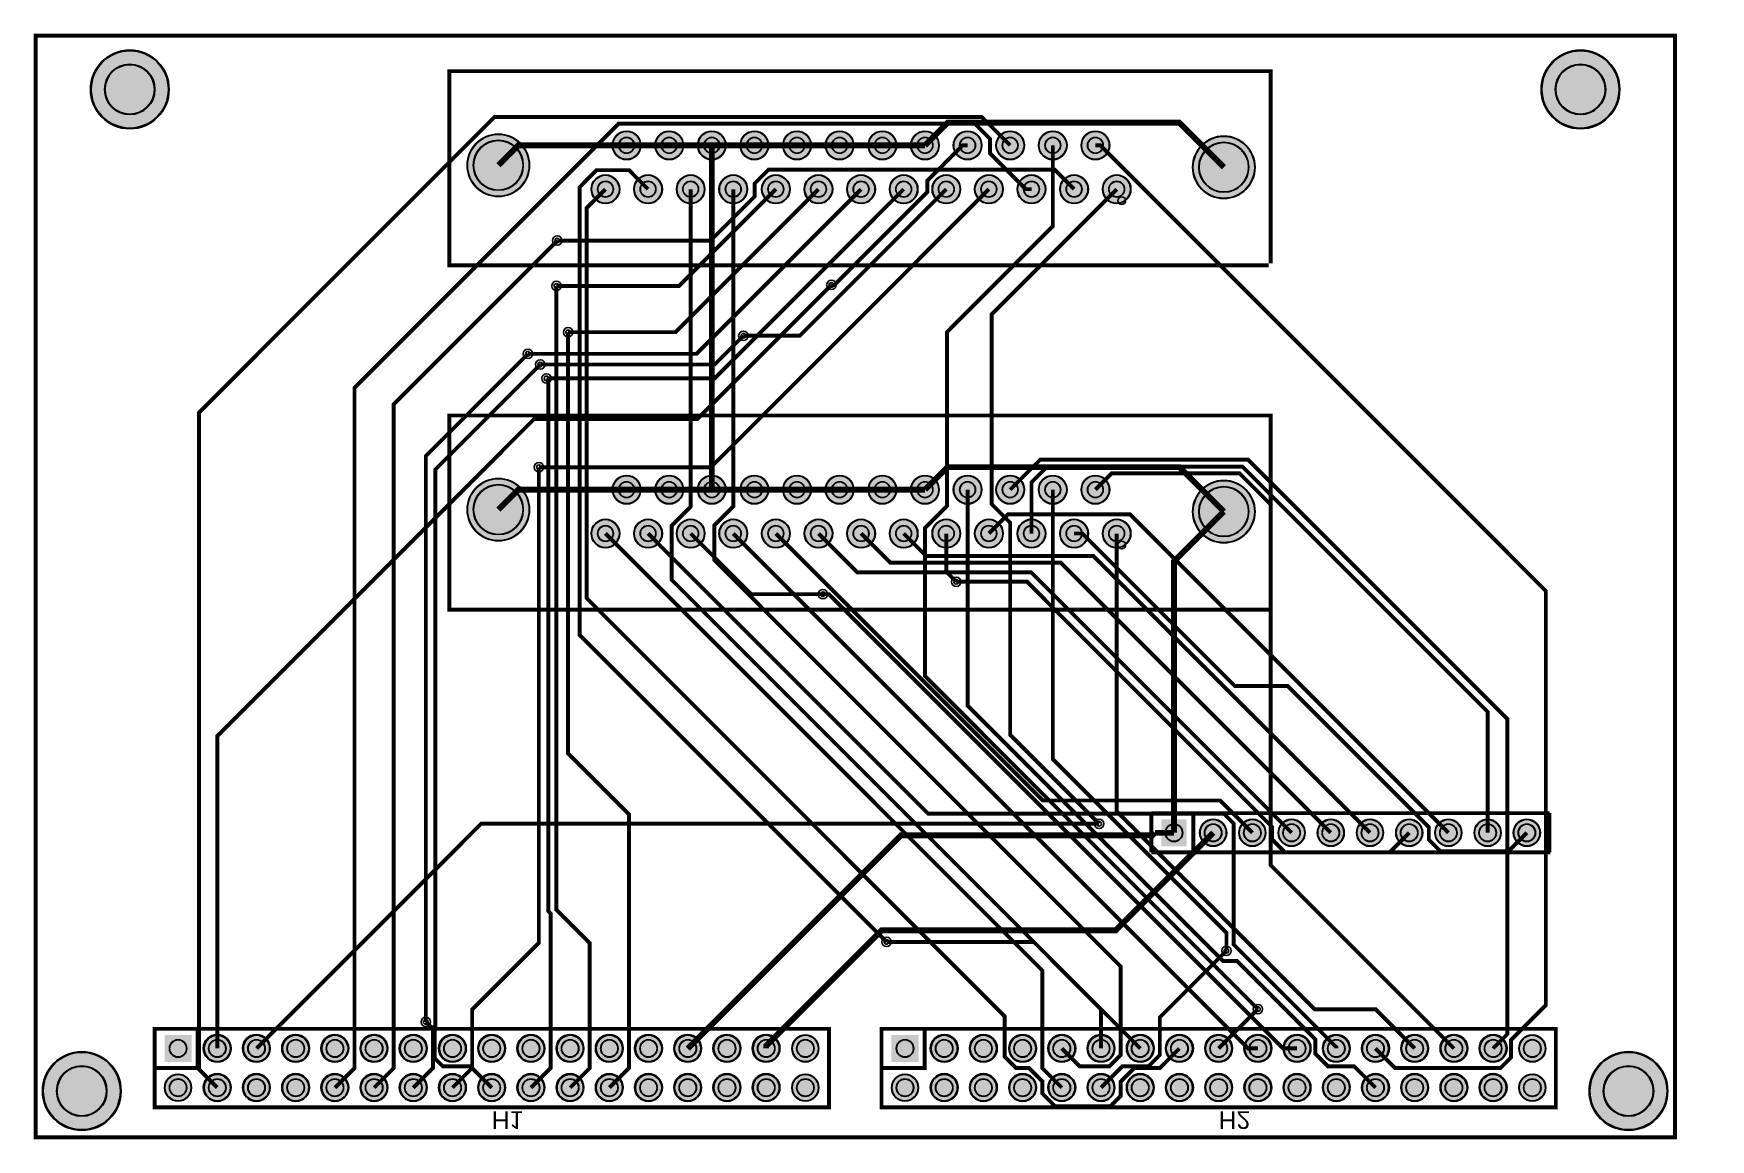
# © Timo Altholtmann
# Model space of a CAD drawing. Header units: millimetres. Extents: x 0 to 108, y 0 to 71.
import ezdxf

# ---------------------------------------------------------------- set-up
doc = ezdxf.new("R2010")
doc.units = ezdxf.units.MM
for name, color, linetype, true_color in [('BoardOutLine', 7, 'Continuous', 0xff00ff), ('BottomLayer', 7, 'Continuous', 0x0000ff), ('BottomSilkLayer', 7, 'Continuous', 0x66cc33), ('BottomSolderMaskLayer', 7, 'Continuous', 0xaa00ff), ('Document', 7, 'Continuous', 0xffffff), ('Hole', 7, 'Continuous', 0x222222), ('Multi-Layer', 7, 'Continuous', 0xc0c0c0), ('TopLayer', 7, 'Continuous', 0xff0000), ('TopSilkLayer', 7, 'Continuous', 0xffcc00), ('TopSolderMaskLayer', 7, 'Continuous', 0x800080)]:
    doc.layers.add(name, color=color, linetype=linetype, true_color=true_color)
doc.styles.get("Standard").update_dxf_attribs({"font": 'arial.ttf'})

msp = doc.modelspace()

# ---------------------------------------------------------------- texts
at = {"layer": 'BottomSilkLayer', "text_generation_flag": 2}
for s, p in [('H1', (29.489408178816575, 1.701651003302004)), ('H2', (76.58110236220477, 1.701651003302004))]:
    msp.add_text(s, height=1.143002286004572, rotation=180, dxfattribs=at).set_placement(p)

# ---------------------------------------------------------------- hatches: boundary and pattern name
at = {"layer": 'BottomSolderMaskLayer'}
for points in [[(3.4908051816104257, 67.88046736093463, 1), (8.592405384810831, 67.88046736093463, 1)], [(97.47073914147825, 67.88046736093463, 1), (102.57233934467865, 67.88046736093463, 1)], [(37.300241300482774, 64.25842011684017, 1), (39.15025400050818, 64.25842011684017, 1)], [(40.06046482092952, 64.25842011684017, 1), (41.91047752095492, 64.25842011684017, 1)], [(42.82043434086872, 64.25842011684017, 1), (44.670447040894125, 64.25842011684017, 1)], [(45.5804038608077, 64.25842011684017, 1), (47.4304165608331, 64.25842011684017, 1)], [(48.340373380746904, 64.25842011684017, 1), (50.190386080772306, 64.25842011684017, 1)], [(51.100596901193875, 64.25842011684017, 1), (52.95060960121928, 64.25842011684017, 1)], [(53.87047244094506, 64.25842011684017, 1), (55.72048514097046, 64.25842011684017, 1)], [(56.6306959613918, 64.25842011684017, 1), (58.480708661417204, 64.25842011684017, 1)], [(59.390665481331006, 64.25842011684017, 1), (61.24067818135641, 64.25842011684017, 1)], [(62.15063500126998, 64.25842011684017, 1), (64.00064770129538, 64.25842011684017, 1)], [(64.91060452120897, 64.25842011684017, 1), (66.76061722123436, 64.25842011684017, 1)], [(67.67082804165616, 64.25842011684017, 1), (69.52084074168155, 64.25842011684017, 1)], [(27.89036068072146, 62.965557531114996, 1), (31.94037338074686, 62.965557531114996, 1)], [(74.89036068072146, 62.838557277114546, 1), (78.94037338074686, 62.838557277114546, 1)], [(35.93041656083337, 61.418440436880815, 1), (37.780429260858774, 61.418440436880815, 1)], [(38.69038608077235, 61.418440436880815, 1), (40.54039878079775, 61.418440436880815, 1)], [(41.45060960121932, 61.418440436880815, 1), (43.30062230124472, 61.418440436880815, 1)], [(44.2103251206503, 61.418440436880815, 1), (46.060337820675706, 61.418440436880815, 1)], [(46.9705486410975, 61.418440436880815, 1), (48.820561341122904, 61.418440436880815, 1)], [(49.73051816103648, 61.418440436880815, 1), (51.58053086106188, 61.418440436880815, 1)], [(52.490487680975455, 61.418440436880815, 1), (54.34050038100086, 61.418440436880815, 1)], [(55.250711201422426, 61.418440436880815, 1), (57.10072390144783, 61.418440436880815, 1)], [(58.01042672085364, 61.418440436880815, 1), (59.86043942087904, 61.418440436880815, 1)], [(60.770396240792614, 61.418440436880815, 1), (62.62040894081802, 61.418440436880815, 1)], [(63.53036576073159, 61.418440436880815, 1), (65.38037846075699, 61.418440436880815, 1)], [(66.2903352806708, 61.418440436880815, 1), (68.14034798069619, 61.418440436880815, 1)], [(69.05030480060978, 61.418440436880815, 1), (70.90031750063517, 61.418440436880815, 1)], [(27.89036068072146, 40.66431292862592, 1), (31.94037338074686, 40.66431292862592, 1)], [(37.300241300482774, 41.95717551435098, 1), (39.15025400050818, 41.95717551435098, 1)], [(40.06046482092952, 41.95717551435098, 1), (41.91047752095492, 41.95717551435098, 1)], [(42.82043434086872, 41.95717551435098, 1), (44.670447040894125, 41.95717551435098, 1)], [(45.5804038608077, 41.95717551435098, 1), (47.4304165608331, 41.95717551435098, 1)], [(48.340373380746904, 41.95717551435098, 1), (50.190386080772306, 41.95717551435098, 1)], [(51.100596901193875, 41.95717551435098, 1), (52.95060960121928, 41.95717551435098, 1)], [(53.87047244094506, 41.95717551435098, 1), (55.72048514097046, 41.95717551435098, 1)], [(56.6306959613918, 41.95717551435098, 1), (58.480708661417204, 41.95717551435098, 1)], [(59.390665481331006, 41.95717551435098, 1), (61.24067818135641, 41.95717551435098, 1)], [(62.15063500126998, 41.95717551435098, 1), (64.00064770129538, 41.95717551435098, 1)], [(64.91060452120897, 41.95717551435098, 1), (66.76061722123436, 41.95717551435098, 1)], [(67.67082804165616, 41.95717551435098, 1), (69.52084074168155, 41.95717551435098, 1)], [(74.89036068072146, 40.537312674625355, 1), (78.94037338074686, 40.537312674625355, 1)], [(35.93041656083337, 39.11719583439162, 1), (37.780429260858774, 39.11719583439162, 1)], [(38.69038608077235, 39.11719583439162, 1), (40.54039878079775, 39.11719583439162, 1)], [(41.45060960121932, 39.11719583439162, 1), (43.30062230124472, 39.11719583439162, 1)], [(44.2103251206503, 39.11719583439162, 1), (46.060337820675706, 39.11719583439162, 1)], [(46.9705486410975, 39.11719583439162, 1), (48.820561341122904, 39.11719583439162, 1)], [(49.73051816103648, 39.11719583439162, 1), (51.58053086106188, 39.11719583439162, 1)], [(52.490487680975455, 39.11719583439162, 1), (54.34050038100086, 39.11719583439162, 1)], [(55.250711201422426, 39.11719583439162, 1), (57.10072390144783, 39.11719583439162, 1)], [(58.01042672085364, 39.11719583439162, 1), (59.86043942087904, 39.11719583439162, 1)], [(60.770396240792614, 39.11719583439162, 1), (62.62040894081802, 39.11719583439162, 1)], [(63.53036576073159, 39.11719583439162, 1), (65.38037846075699, 39.11719583439162, 1)], [(66.2903352806708, 39.11719583439162, 1), (68.14034798069619, 39.11719583439162, 1)], [(69.05030480060978, 39.11719583439162, 1), (70.90031750063517, 39.11719583439162, 1)], [(72.87274738420456, 20.611249565952562), (74.49835063541104, 20.611249565952562), (74.49835063541104, 18.860423305286872), (72.87274738420456, 18.860423305286872)], [(75.35010160020337, 19.735941071882166, 1), (77.10090170180356, 19.735941071882166, 1)], [(77.8901066802135, 19.735941071882166, 1), (79.6409067818137, 19.735941071882166, 1)], [(80.43011176022364, 19.735941071882166, 1), (82.18091186182383, 19.735941071882166, 1)], [(82.97011684023377, 19.735941071882166, 1), (84.72091694183396, 19.735941071882166, 1)], [(85.5101219202439, 19.735941071882166, 1), (87.2609220218441, 19.735941071882166, 1)], [(88.05012700025426, 19.735941071882166, 1), (89.80092710185446, 19.735941071882166, 1)], [(90.5901320802644, 19.735941071882166, 1), (92.34093218186459, 19.735941071882166, 1)], [(93.13013716027453, 19.735941071882166, 1), (94.88093726187472, 19.735941071882166, 1)], [(95.67014224028466, 19.735941071882166, 1), (97.42094234188485, 19.735941071882166, 1)], [(8.293061611550229, 4.891646798853344), (10.043887872216146, 4.891646798853344), (10.043887872216146, 6.642473059519034), (8.293061611550229, 6.642473059519034)], [(10.832956565913117, 5.766929133858298, 1), (12.583756667513319, 5.766929133858298, 1)], [(13.37296164592325, 5.766929133858298, 1), (15.123761747523451, 5.766929133858298, 1)], [(15.91296672593361, 5.766929133858298, 1), (17.663766827533813, 5.766929133858298, 1)], [(18.45297180594374, 5.766929133858298, 1), (20.203771907543945, 5.766929133858298, 1)], [(20.992976885953873, 5.766929133858298, 1), (22.743776987554078, 5.766929133858298, 1)], [(23.532981965964005, 5.766929133858298, 1), (25.28378206756421, 5.766929133858298, 1)], [(26.072987045974365, 5.766929133858298, 1), (27.82378714757457, 5.766929133858298, 1)], [(28.612992125984498, 5.766929133858298, 1), (30.363792227584703, 5.766929133858298, 1)], [(31.15299720599463, 5.766929133858298, 1), (32.903797307594836, 5.766929133858298, 1)], [(33.69300228600476, 5.766929133858298, 1), (35.44380238760497, 5.766929133858298, 1)], [(36.233007366014895, 5.766929133858298, 1), (37.9838074676151, 5.766929133858298, 1)], [(38.77301244602503, 5.766929133858298, 1), (40.52381254762523, 5.766929133858298, 1)], [(41.31301752603516, 5.766929133858298, 1), (43.063817627635366, 5.766929133858298, 1)], [(43.85302260604529, 5.766929133858298, 1), (45.6038227076455, 5.766929133858298, 1)], [(46.393027686055426, 5.766929133858298, 1), (48.14382778765563, 5.766929133858298, 1)], [(48.933032766065786, 5.766929133858298, 1), (50.68383286766599, 5.766929133858298, 1)], [(55.384755794938656, 4.891646798853344), (57.135582055604345, 4.891646798853344), (57.135582055604345, 6.642473059519034), (55.384755794938656, 6.642473059519034)], [(57.92465074930154, 5.766929133858298, 1), (59.67545085090175, 5.766929133858298, 1)], [(60.464655829311674, 5.766929133858298, 1), (62.21545593091188, 5.766929133858298, 1)], [(63.00466090932181, 5.766929133858298, 1), (64.755461010922, 5.766929133858298, 1)], [(65.54466598933195, 5.766929133858298, 1), (67.29546609093214, 5.766929133858298, 1)], [(68.0846710693423, 5.766929133858298, 1), (69.8354711709425, 5.766929133858298, 1)], [(70.62467614935244, 5.766929133858298, 1), (72.37547625095263, 5.766929133858298, 1)], [(73.16468122936257, 5.766929133858298, 1), (74.91548133096276, 5.766929133858298, 1)], [(75.7046863093727, 5.766929133858298, 1), (77.4554864109729, 5.766929133858298, 1)], [(78.24469138938284, 5.766929133858298, 1), (79.99549149098303, 5.766929133858298, 1)], [(80.78469646939297, 5.766929133858298, 1), (82.53549657099316, 5.766929133858298, 1)], [(83.3247015494031, 5.766929133858298, 1), (85.0755016510033, 5.766929133858298, 1)], [(85.86470662941323, 5.766929133858298, 1), (87.61550673101343, 5.766929133858298, 1)], [(88.4047117094236, 5.766929133858298, 1), (90.15551181102379, 5.766929133858298, 1)], [(90.94471678943373, 5.766929133858298, 1), (92.69551689103392, 5.766929133858298, 1)], [(93.48472186944386, 5.766929133858298, 1), (95.23552197104405, 5.766929133858298, 1)], [(96.02472694945399, 5.766929133858298, 1), (97.77552705105418, 5.766929133858298, 1)], [(0.3808229616460035, 3.0079756159511817, 1), (5.482423164846409, 3.0079756159511817, 1)], [(100.5807213614429, 3.0079756159511817, 1), (105.6823215646433, 3.0079756159511817, 1)], [(8.292951485902984, 3.2269240538480517, 1), (10.043751587503186, 3.2269240538480517, 1)], [(10.832956565913117, 3.2269240538480517, 1), (12.583756667513319, 3.2269240538480517, 1)], [(13.37296164592325, 3.2269240538480517, 1), (15.123761747523451, 3.2269240538480517, 1)], [(15.91296672593361, 3.2269240538480517, 1), (17.663766827533813, 3.2269240538480517, 1)], [(18.45297180594374, 3.2269240538480517, 1), (20.203771907543945, 3.2269240538480517, 1)], [(20.992976885953873, 3.2269240538480517, 1), (22.743776987554078, 3.2269240538480517, 1)], [(23.532981965964005, 3.2269240538480517, 1), (25.28378206756421, 3.2269240538480517, 1)], [(26.072987045974365, 3.2269240538480517, 1), (27.82378714757457, 3.2269240538480517, 1)], [(28.612992125984498, 3.2269240538480517, 1), (30.363792227584703, 3.2269240538480517, 1)], [(31.15299720599463, 3.2269240538480517, 1), (32.903797307594836, 3.2269240538480517, 1)], [(33.69300228600476, 3.2269240538480517, 1), (35.44380238760497, 3.2269240538480517, 1)], [(36.233007366014895, 3.2269240538480517, 1), (37.9838074676151, 3.2269240538480517, 1)], [(38.77301244602503, 3.2269240538480517, 1), (40.52381254762523, 3.2269240538480517, 1)], [(41.31301752603516, 3.2269240538480517, 1), (43.063817627635366, 3.2269240538480517, 1)], [(43.85302260604529, 3.2269240538480517, 1), (45.6038227076455, 3.2269240538480517, 1)], [(46.393027686055426, 3.2269240538480517, 1), (48.14382778765563, 3.2269240538480517, 1)], [(48.933032766065786, 3.2269240538480517, 1), (50.68383286766599, 3.2269240538480517, 1)], [(55.38464566929141, 3.2269240538480517, 1), (57.135445770891614, 3.2269240538480517, 1)], [(57.92465074930154, 3.2269240538480517, 1), (59.67545085090175, 3.2269240538480517, 1)], [(60.464655829311674, 3.2269240538480517, 1), (62.21545593091188, 3.2269240538480517, 1)], [(63.00466090932181, 3.2269240538480517, 1), (64.755461010922, 3.2269240538480517, 1)], [(65.54466598933195, 3.2269240538480517, 1), (67.29546609093214, 3.2269240538480517, 1)], [(68.0846710693423, 3.2269240538480517, 1), (69.8354711709425, 3.2269240538480517, 1)], [(70.62467614935244, 3.2269240538480517, 1), (72.37547625095263, 3.2269240538480517, 1)], [(73.16468122936257, 3.2269240538480517, 1), (74.91548133096276, 3.2269240538480517, 1)], [(75.7046863093727, 3.2269240538480517, 1), (77.4554864109729, 3.2269240538480517, 1)], [(78.24469138938284, 3.2269240538480517, 1), (79.99549149098303, 3.2269240538480517, 1)], [(80.78469646939297, 3.2269240538480517, 1), (82.53549657099316, 3.2269240538480517, 1)], [(83.3247015494031, 3.2269240538480517, 1), (85.0755016510033, 3.2269240538480517, 1)], [(85.86470662941323, 3.2269240538480517, 1), (87.61550673101343, 3.2269240538480517, 1)], [(88.4047117094236, 3.2269240538480517, 1), (90.15551181102379, 3.2269240538480517, 1)], [(90.94471678943373, 3.2269240538480517, 1), (92.69551689103392, 3.2269240538480517, 1)], [(93.48472186944386, 3.2269240538480517, 1), (95.23552197104405, 3.2269240538480517, 1)], [(96.02472694945399, 3.2269240538480517, 1), (97.77552705105418, 3.2269240538480517, 1)]]:
    msp.add_hatch(color=256, dxfattribs=at).paths.add_polyline_path(points)
at = {"layer": 'Multi-Layer'}
for points in [[(27.91536703073416, 62.965557531114996, 1), (31.91536703073416, 62.965557531114996, 1)], [(37.32524765049548, 64.25842011684017, 1), (39.125247650495474, 64.25842011684017, 1)], [(40.08547117094222, 64.25842011684017, 1), (41.88547117094222, 64.25842011684017, 1)], [(42.845440690881425, 64.25842011684017, 1), (44.64544069088142, 64.25842011684017, 1)], [(45.6054102108204, 64.25842011684017, 1), (47.4054102108204, 64.25842011684017, 1)], [(48.36537973075961, 64.25842011684017, 1), (50.165379730759604, 64.25842011684017, 1)], [(51.12560325120658, 64.25842011684017, 1), (52.925603251206574, 64.25842011684017, 1)], [(53.89547879095776, 64.25842011684017, 1), (55.69547879095776, 64.25842011684017, 1)], [(56.655702311404504, 64.25842011684017, 1), (58.4557023114045, 64.25842011684017, 1)], [(59.41567183134371, 64.25842011684017, 1), (61.215671831343705, 64.25842011684017, 1)], [(62.175641351282685, 64.25842011684017, 1), (63.97564135128268, 64.25842011684017, 1)], [(64.93561087122166, 64.25842011684017, 1), (66.73561087122167, 64.25842011684017, 1)], [(67.69583439166885, 64.25842011684017, 1), (69.49583439166886, 64.25842011684017, 1)], [(74.91536703073416, 62.838557277114546, 1), (78.91536703073416, 62.838557277114546, 1)], [(35.955422910846075, 61.418440436880815, 1), (37.75542291084607, 61.418440436880815, 1)], [(38.71539243078505, 61.418440436880815, 1), (40.51539243078505, 61.418440436880815, 1)], [(41.47561595123202, 61.418440436880815, 1), (43.27561595123202, 61.418440436880815, 1)], [(44.235331470663006, 61.418440436880815, 1), (46.035331470663, 61.418440436880815, 1)], [(46.995554991110204, 61.418440436880815, 1), (48.7955549911102, 61.418440436880815, 1)], [(49.75552451104918, 61.418440436880815, 1), (51.55552451104918, 61.418440436880815, 1)], [(52.51549403098816, 61.418440436880815, 1), (54.315494030988155, 61.418440436880815, 1)], [(55.27571755143513, 61.418440436880815, 1), (57.075717551435126, 61.418440436880815, 1)], [(58.03543307086634, 61.418440436880815, 1), (59.83543307086634, 61.418440436880815, 1)], [(60.79540259080532, 61.418440436880815, 1), (62.595402590805314, 61.418440436880815, 1)], [(63.555372110744294, 61.418440436880815, 1), (65.3553721107443, 61.418440436880815, 1)], [(66.31534163068349, 61.418440436880815, 1), (68.1153416306835, 61.418440436880815, 1)], [(69.07531115062247, 61.418440436880815, 1), (70.87531115062248, 61.418440436880815, 1)], [(27.91536703073416, 40.66431292862592, 1), (31.91536703073416, 40.66431292862592, 1)], [(37.32524765049548, 41.95717551435098, 1), (39.125247650495474, 41.95717551435098, 1)], [(40.08547117094222, 41.95717551435098, 1), (41.88547117094222, 41.95717551435098, 1)], [(42.845440690881425, 41.95717551435098, 1), (44.64544069088142, 41.95717551435098, 1)], [(45.6054102108204, 41.95717551435098, 1), (47.4054102108204, 41.95717551435098, 1)], [(48.36537973075961, 41.95717551435098, 1), (50.165379730759604, 41.95717551435098, 1)], [(51.12560325120658, 41.95717551435098, 1), (52.925603251206574, 41.95717551435098, 1)], [(53.89547879095776, 41.95717551435098, 1), (55.69547879095776, 41.95717551435098, 1)], [(56.655702311404504, 41.95717551435098, 1), (58.4557023114045, 41.95717551435098, 1)], [(59.41567183134371, 41.95717551435098, 1), (61.215671831343705, 41.95717551435098, 1)], [(62.175641351282685, 41.95717551435098, 1), (63.97564135128268, 41.95717551435098, 1)], [(64.93561087122166, 41.95717551435098, 1), (66.73561087122167, 41.95717551435098, 1)], [(67.69583439166885, 41.95717551435098, 1), (69.49583439166886, 41.95717551435098, 1)], [(74.91536703073416, 40.537312674625355, 1), (78.91536703073416, 40.537312674625355, 1)], [(35.955422910846075, 39.11719583439162, 1), (37.75542291084607, 39.11719583439162, 1)], [(38.71539243078505, 39.11719583439162, 1), (40.51539243078505, 39.11719583439162, 1)], [(41.47561595123202, 39.11719583439162, 1), (43.27561595123202, 39.11719583439162, 1)], [(44.235331470663006, 39.11719583439162, 1), (46.035331470663, 39.11719583439162, 1)], [(46.995554991110204, 39.11719583439162, 1), (48.7955549911102, 39.11719583439162, 1)], [(49.75552451104918, 39.11719583439162, 1), (51.55552451104918, 39.11719583439162, 1)], [(52.51549403098816, 39.11719583439162, 1), (54.315494030988155, 39.11719583439162, 1)], [(55.27571755143513, 39.11719583439162, 1), (57.075717551435126, 39.11719583439162, 1)], [(58.03543307086634, 39.11719583439162, 1), (59.83543307086634, 39.11719583439162, 1)], [(60.79540259080532, 39.11719583439162, 1), (62.595402590805314, 39.11719583439162, 1)], [(63.555372110744294, 39.11719583439162, 1), (65.3553721107443, 39.11719583439162, 1)], [(66.31534163068349, 39.11719583439162, 1), (68.1153416306835, 39.11719583439162, 1)], [(69.07531115062247, 39.11719583439162, 1), (70.87531115062248, 39.11719583439162, 1)], [(72.89814579629183, 20.585852171704346), (74.472948945898, 20.585852171704346), (74.472948945898, 18.88582677165357), (72.89814579629183, 18.88582677165357)], [(75.37550165100347, 19.735941071882166, 1), (77.07550165100346, 19.735941071882166, 1)], [(77.91550673101361, 19.735941071882166, 1), (79.6155067310136, 19.735941071882166, 1)], [(80.45551181102374, 19.735941071882166, 1), (82.15551181102373, 19.735941071882166, 1)], [(82.99551689103387, 19.735941071882166, 1), (84.69551689103386, 19.735941071882166, 1)], [(85.535521971044, 19.735941071882166, 1), (87.235521971044, 19.735941071882166, 1)], [(88.07552705105437, 19.735941071882166, 1), (89.77552705105435, 19.735941071882166, 1)], [(90.6155321310645, 19.735941071882166, 1), (92.31553213106449, 19.735941071882166, 1)], [(93.15553721107463, 19.735941071882166, 1), (94.85553721107462, 19.735941071882166, 1)], [(95.69554229108476, 19.735941071882166, 1), (97.39554229108475, 19.735941071882166, 1)], [(8.318465836931637, 4.91704343408685), (10.018491236982527, 4.91704343408685), (10.018491236982527, 6.617068834137626), (8.318465836931637, 6.617068834137626)], [(10.858356616713218, 5.766929133858298, 1), (12.558356616713217, 5.766929133858298, 1)], [(13.39836169672335, 5.766929133858298, 1), (15.09836169672335, 5.766929133858298, 1)], [(15.93836677673371, 5.766929133858298, 1), (17.63836677673371, 5.766929133858298, 1)], [(18.47837185674384, 5.766929133858298, 1), (20.178371856743844, 5.766929133858298, 1)], [(21.018376936753974, 5.766929133858298, 1), (22.718376936753977, 5.766929133858298, 1)], [(23.558382016764106, 5.766929133858298, 1), (25.25838201676411, 5.766929133858298, 1)], [(26.098387096774466, 5.766929133858298, 1), (27.79838709677447, 5.766929133858298, 1)], [(28.6383921767846, 5.766929133858298, 1), (30.338392176784602, 5.766929133858298, 1)], [(31.17839725679473, 5.766929133858298, 1), (32.878397256794734, 5.766929133858298, 1)], [(33.718402336804864, 5.766929133858298, 1), (35.41840233680487, 5.766929133858298, 1)], [(36.258407416815, 5.766929133858298, 1), (37.958407416815, 5.766929133858298, 1)], [(38.79841249682513, 5.766929133858298, 1), (40.49841249682513, 5.766929133858298, 1)], [(41.33841757683526, 5.766929133858298, 1), (43.038417576835265, 5.766929133858298, 1)], [(43.878422656845395, 5.766929133858298, 1), (45.5784226568454, 5.766929133858298, 1)], [(46.41842773685553, 5.766929133858298, 1), (48.11842773685553, 5.766929133858298, 1)], [(48.95843281686589, 5.766929133858298, 1), (50.65843281686589, 5.766929133858298, 1)], [(55.41016002032029, 4.91704343408685), (57.110185420370954, 4.91704343408685), (57.110185420370954, 6.617068834137626), (55.41016002032029, 6.617068834137626)], [(57.95005080010164, 5.766929133858298, 1), (59.650050800101646, 5.766929133858298, 1)], [(60.490055880111775, 5.766929133858298, 1), (62.19005588011178, 5.766929133858298, 1)], [(63.03006096012191, 5.766929133858298, 1), (64.7300609601219, 5.766929133858298, 1)], [(65.57006604013205, 5.766929133858298, 1), (67.27006604013204, 5.766929133858298, 1)], [(68.11007112014241, 5.766929133858298, 1), (69.8100711201424, 5.766929133858298, 1)], [(70.65007620015254, 5.766929133858298, 1), (72.35007620015253, 5.766929133858298, 1)], [(73.19008128016267, 5.766929133858298, 1), (74.89008128016266, 5.766929133858298, 1)], [(75.7300863601728, 5.766929133858298, 1), (77.4300863601728, 5.766929133858298, 1)], [(78.27009144018294, 5.766929133858298, 1), (79.97009144018293, 5.766929133858298, 1)], [(80.81009652019307, 5.766929133858298, 1), (82.51009652019306, 5.766929133858298, 1)], [(83.3501016002032, 5.766929133858298, 1), (85.05010160020319, 5.766929133858298, 1)], [(85.89010668021334, 5.766929133858298, 1), (87.59010668021332, 5.766929133858298, 1)], [(88.4301117602237, 5.766929133858298, 1), (90.13011176022368, 5.766929133858298, 1)], [(90.97011684023383, 5.766929133858298, 1), (92.67011684023382, 5.766929133858298, 1)], [(93.51012192024396, 5.766929133858298, 1), (95.21012192024395, 5.766929133858298, 1)], [(96.0501270002541, 5.766929133858298, 1), (97.75012700025408, 5.766929133858298, 1)], [(8.318351536703085, 3.2269240538480517, 1), (10.018351536703085, 3.2269240538480517, 1)], [(10.858356616713218, 3.2269240538480517, 1), (12.558356616713217, 3.2269240538480517, 1)], [(13.39836169672335, 3.2269240538480517, 1), (15.09836169672335, 3.2269240538480517, 1)], [(15.93836677673371, 3.2269240538480517, 1), (17.63836677673371, 3.2269240538480517, 1)], [(18.47837185674384, 3.2269240538480517, 1), (20.178371856743844, 3.2269240538480517, 1)], [(21.018376936753974, 3.2269240538480517, 1), (22.718376936753977, 3.2269240538480517, 1)], [(23.558382016764106, 3.2269240538480517, 1), (25.25838201676411, 3.2269240538480517, 1)], [(26.098387096774466, 3.2269240538480517, 1), (27.79838709677447, 3.2269240538480517, 1)], [(28.6383921767846, 3.2269240538480517, 1), (30.338392176784602, 3.2269240538480517, 1)], [(31.17839725679473, 3.2269240538480517, 1), (32.878397256794734, 3.2269240538480517, 1)], [(33.718402336804864, 3.2269240538480517, 1), (35.41840233680487, 3.2269240538480517, 1)], [(36.258407416815, 3.2269240538480517, 1), (37.958407416815, 3.2269240538480517, 1)], [(38.79841249682513, 3.2269240538480517, 1), (40.49841249682513, 3.2269240538480517, 1)], [(41.33841757683526, 3.2269240538480517, 1), (43.038417576835265, 3.2269240538480517, 1)], [(43.878422656845395, 3.2269240538480517, 1), (45.5784226568454, 3.2269240538480517, 1)], [(46.41842773685553, 3.2269240538480517, 1), (48.11842773685553, 3.2269240538480517, 1)], [(48.95843281686589, 3.2269240538480517, 1), (50.65843281686589, 3.2269240538480517, 1)], [(55.41004572009151, 3.2269240538480517, 1), (57.11004572009151, 3.2269240538480517, 1)], [(57.95005080010164, 3.2269240538480517, 1), (59.650050800101646, 3.2269240538480517, 1)], [(60.490055880111775, 3.2269240538480517, 1), (62.19005588011178, 3.2269240538480517, 1)], [(63.03006096012191, 3.2269240538480517, 1), (64.7300609601219, 3.2269240538480517, 1)], [(65.57006604013205, 3.2269240538480517, 1), (67.27006604013204, 3.2269240538480517, 1)], [(68.11007112014241, 3.2269240538480517, 1), (69.8100711201424, 3.2269240538480517, 1)], [(70.65007620015254, 3.2269240538480517, 1), (72.35007620015253, 3.2269240538480517, 1)], [(73.19008128016267, 3.2269240538480517, 1), (74.89008128016266, 3.2269240538480517, 1)], [(75.7300863601728, 3.2269240538480517, 1), (77.4300863601728, 3.2269240538480517, 1)], [(78.27009144018294, 3.2269240538480517, 1), (79.97009144018293, 3.2269240538480517, 1)], [(80.81009652019307, 3.2269240538480517, 1), (82.51009652019306, 3.2269240538480517, 1)], [(83.3501016002032, 3.2269240538480517, 1), (85.05010160020319, 3.2269240538480517, 1)], [(85.89010668021334, 3.2269240538480517, 1), (87.59010668021332, 3.2269240538480517, 1)], [(88.4301117602237, 3.2269240538480517, 1), (90.13011176022368, 3.2269240538480517, 1)], [(90.97011684023383, 3.2269240538480517, 1), (92.67011684023382, 3.2269240538480517, 1)], [(93.51012192024396, 3.2269240538480517, 1), (95.21012192024395, 3.2269240538480517, 1)], [(96.0501270002541, 3.2269240538480517, 1), (97.75012700025408, 3.2269240538480517, 1)]]:
    msp.add_hatch(color=256, dxfattribs=at).paths.add_polyline_path(points)
at = {"layer": 'TopSolderMaskLayer'}
for points in [[(3.4908051816104257, 67.88046736093463, 1), (8.592405384810831, 67.88046736093463, 1)], [(97.47073914147825, 67.88046736093463, 1), (102.57233934467865, 67.88046736093463, 1)], [(37.300241300482774, 64.25842011684017, 1), (39.15025400050818, 64.25842011684017, 1)], [(40.06046482092952, 64.25842011684017, 1), (41.91047752095492, 64.25842011684017, 1)], [(42.82043434086872, 64.25842011684017, 1), (44.670447040894125, 64.25842011684017, 1)], [(45.5804038608077, 64.25842011684017, 1), (47.4304165608331, 64.25842011684017, 1)], [(48.340373380746904, 64.25842011684017, 1), (50.190386080772306, 64.25842011684017, 1)], [(51.100596901193875, 64.25842011684017, 1), (52.95060960121928, 64.25842011684017, 1)], [(53.87047244094506, 64.25842011684017, 1), (55.72048514097046, 64.25842011684017, 1)], [(56.6306959613918, 64.25842011684017, 1), (58.480708661417204, 64.25842011684017, 1)], [(59.390665481331006, 64.25842011684017, 1), (61.24067818135641, 64.25842011684017, 1)], [(62.15063500126998, 64.25842011684017, 1), (64.00064770129538, 64.25842011684017, 1)], [(64.91060452120897, 64.25842011684017, 1), (66.76061722123436, 64.25842011684017, 1)], [(67.67082804165616, 64.25842011684017, 1), (69.52084074168155, 64.25842011684017, 1)], [(27.89036068072146, 62.965557531114996, 1), (31.94037338074686, 62.965557531114996, 1)], [(74.89036068072146, 62.838557277114546, 1), (78.94037338074686, 62.838557277114546, 1)], [(35.93041656083337, 61.418440436880815, 1), (37.780429260858774, 61.418440436880815, 1)], [(38.69038608077235, 61.418440436880815, 1), (40.54039878079775, 61.418440436880815, 1)], [(41.45060960121932, 61.418440436880815, 1), (43.30062230124472, 61.418440436880815, 1)], [(44.2103251206503, 61.418440436880815, 1), (46.060337820675706, 61.418440436880815, 1)], [(46.9705486410975, 61.418440436880815, 1), (48.820561341122904, 61.418440436880815, 1)], [(49.73051816103648, 61.418440436880815, 1), (51.58053086106188, 61.418440436880815, 1)], [(52.490487680975455, 61.418440436880815, 1), (54.34050038100086, 61.418440436880815, 1)], [(55.250711201422426, 61.418440436880815, 1), (57.10072390144783, 61.418440436880815, 1)], [(58.01042672085364, 61.418440436880815, 1), (59.86043942087904, 61.418440436880815, 1)], [(60.770396240792614, 61.418440436880815, 1), (62.62040894081802, 61.418440436880815, 1)], [(63.53036576073159, 61.418440436880815, 1), (65.38037846075699, 61.418440436880815, 1)], [(66.2903352806708, 61.418440436880815, 1), (68.14034798069619, 61.418440436880815, 1)], [(69.05030480060978, 61.418440436880815, 1), (70.90031750063517, 61.418440436880815, 1)], [(27.89036068072146, 40.66431292862592, 1), (31.94037338074686, 40.66431292862592, 1)], [(37.300241300482774, 41.95717551435098, 1), (39.15025400050818, 41.95717551435098, 1)], [(40.06046482092952, 41.95717551435098, 1), (41.91047752095492, 41.95717551435098, 1)], [(42.82043434086872, 41.95717551435098, 1), (44.670447040894125, 41.95717551435098, 1)], [(45.5804038608077, 41.95717551435098, 1), (47.4304165608331, 41.95717551435098, 1)], [(48.340373380746904, 41.95717551435098, 1), (50.190386080772306, 41.95717551435098, 1)], [(51.100596901193875, 41.95717551435098, 1), (52.95060960121928, 41.95717551435098, 1)], [(53.87047244094506, 41.95717551435098, 1), (55.72048514097046, 41.95717551435098, 1)], [(56.6306959613918, 41.95717551435098, 1), (58.480708661417204, 41.95717551435098, 1)], [(59.390665481331006, 41.95717551435098, 1), (61.24067818135641, 41.95717551435098, 1)], [(62.15063500126998, 41.95717551435098, 1), (64.00064770129538, 41.95717551435098, 1)], [(64.91060452120897, 41.95717551435098, 1), (66.76061722123436, 41.95717551435098, 1)], [(67.67082804165616, 41.95717551435098, 1), (69.52084074168155, 41.95717551435098, 1)], [(74.89036068072146, 40.537312674625355, 1), (78.94037338074686, 40.537312674625355, 1)], [(35.93041656083337, 39.11719583439162, 1), (37.780429260858774, 39.11719583439162, 1)], [(38.69038608077235, 39.11719583439162, 1), (40.54039878079775, 39.11719583439162, 1)], [(41.45060960121932, 39.11719583439162, 1), (43.30062230124472, 39.11719583439162, 1)], [(44.2103251206503, 39.11719583439162, 1), (46.060337820675706, 39.11719583439162, 1)], [(46.9705486410975, 39.11719583439162, 1), (48.820561341122904, 39.11719583439162, 1)], [(49.73051816103648, 39.11719583439162, 1), (51.58053086106188, 39.11719583439162, 1)], [(52.490487680975455, 39.11719583439162, 1), (54.34050038100086, 39.11719583439162, 1)], [(55.250711201422426, 39.11719583439162, 1), (57.10072390144783, 39.11719583439162, 1)], [(58.01042672085364, 39.11719583439162, 1), (59.86043942087904, 39.11719583439162, 1)], [(60.770396240792614, 39.11719583439162, 1), (62.62040894081802, 39.11719583439162, 1)], [(63.53036576073159, 39.11719583439162, 1), (65.38037846075699, 39.11719583439162, 1)], [(66.2903352806708, 39.11719583439162, 1), (68.14034798069619, 39.11719583439162, 1)], [(69.05030480060978, 39.11719583439162, 1), (70.90031750063517, 39.11719583439162, 1)], [(72.87274738420456, 20.611249565952562), (74.49835063541104, 20.611249565952562), (74.49835063541104, 18.860423305286872), (72.87274738420456, 18.860423305286872)], [(75.35010160020337, 19.735941071882166, 1), (77.10090170180356, 19.735941071882166, 1)], [(77.8901066802135, 19.735941071882166, 1), (79.6409067818137, 19.735941071882166, 1)], [(80.43011176022364, 19.735941071882166, 1), (82.18091186182383, 19.735941071882166, 1)], [(82.97011684023377, 19.735941071882166, 1), (84.72091694183396, 19.735941071882166, 1)], [(85.5101219202439, 19.735941071882166, 1), (87.2609220218441, 19.735941071882166, 1)], [(88.05012700025426, 19.735941071882166, 1), (89.80092710185446, 19.735941071882166, 1)], [(90.5901320802644, 19.735941071882166, 1), (92.34093218186459, 19.735941071882166, 1)], [(93.13013716027453, 19.735941071882166, 1), (94.88093726187472, 19.735941071882166, 1)], [(95.67014224028466, 19.735941071882166, 1), (97.42094234188485, 19.735941071882166, 1)], [(8.293061611550229, 4.891646798853344), (10.043887872216146, 4.891646798853344), (10.043887872216146, 6.642473059519034), (8.293061611550229, 6.642473059519034)], [(10.832956565913117, 5.766929133858298, 1), (12.583756667513319, 5.766929133858298, 1)], [(13.37296164592325, 5.766929133858298, 1), (15.123761747523451, 5.766929133858298, 1)], [(15.91296672593361, 5.766929133858298, 1), (17.663766827533813, 5.766929133858298, 1)], [(18.45297180594374, 5.766929133858298, 1), (20.203771907543945, 5.766929133858298, 1)], [(20.992976885953873, 5.766929133858298, 1), (22.743776987554078, 5.766929133858298, 1)], [(23.532981965964005, 5.766929133858298, 1), (25.28378206756421, 5.766929133858298, 1)], [(26.072987045974365, 5.766929133858298, 1), (27.82378714757457, 5.766929133858298, 1)], [(28.612992125984498, 5.766929133858298, 1), (30.363792227584703, 5.766929133858298, 1)], [(31.15299720599463, 5.766929133858298, 1), (32.903797307594836, 5.766929133858298, 1)], [(33.69300228600476, 5.766929133858298, 1), (35.44380238760497, 5.766929133858298, 1)], [(36.233007366014895, 5.766929133858298, 1), (37.9838074676151, 5.766929133858298, 1)], [(38.77301244602503, 5.766929133858298, 1), (40.52381254762523, 5.766929133858298, 1)], [(41.31301752603516, 5.766929133858298, 1), (43.063817627635366, 5.766929133858298, 1)], [(43.85302260604529, 5.766929133858298, 1), (45.6038227076455, 5.766929133858298, 1)], [(46.393027686055426, 5.766929133858298, 1), (48.14382778765563, 5.766929133858298, 1)], [(48.933032766065786, 5.766929133858298, 1), (50.68383286766599, 5.766929133858298, 1)], [(55.384755794938656, 4.891646798853344), (57.135582055604345, 4.891646798853344), (57.135582055604345, 6.642473059519034), (55.384755794938656, 6.642473059519034)], [(57.92465074930154, 5.766929133858298, 1), (59.67545085090175, 5.766929133858298, 1)], [(60.464655829311674, 5.766929133858298, 1), (62.21545593091188, 5.766929133858298, 1)], [(63.00466090932181, 5.766929133858298, 1), (64.755461010922, 5.766929133858298, 1)], [(65.54466598933195, 5.766929133858298, 1), (67.29546609093214, 5.766929133858298, 1)], [(68.0846710693423, 5.766929133858298, 1), (69.8354711709425, 5.766929133858298, 1)], [(70.62467614935244, 5.766929133858298, 1), (72.37547625095263, 5.766929133858298, 1)], [(73.16468122936257, 5.766929133858298, 1), (74.91548133096276, 5.766929133858298, 1)], [(75.7046863093727, 5.766929133858298, 1), (77.4554864109729, 5.766929133858298, 1)], [(78.24469138938284, 5.766929133858298, 1), (79.99549149098303, 5.766929133858298, 1)], [(80.78469646939297, 5.766929133858298, 1), (82.53549657099316, 5.766929133858298, 1)], [(83.3247015494031, 5.766929133858298, 1), (85.0755016510033, 5.766929133858298, 1)], [(85.86470662941323, 5.766929133858298, 1), (87.61550673101343, 5.766929133858298, 1)], [(88.4047117094236, 5.766929133858298, 1), (90.15551181102379, 5.766929133858298, 1)], [(90.94471678943373, 5.766929133858298, 1), (92.69551689103392, 5.766929133858298, 1)], [(93.48472186944386, 5.766929133858298, 1), (95.23552197104405, 5.766929133858298, 1)], [(96.02472694945399, 5.766929133858298, 1), (97.77552705105418, 5.766929133858298, 1)], [(0.3808229616460035, 3.0079756159511817, 1), (5.482423164846409, 3.0079756159511817, 1)], [(100.5807213614429, 3.0079756159511817, 1), (105.6823215646433, 3.0079756159511817, 1)], [(8.292951485902984, 3.2269240538480517, 1), (10.043751587503186, 3.2269240538480517, 1)], [(10.832956565913117, 3.2269240538480517, 1), (12.583756667513319, 3.2269240538480517, 1)], [(13.37296164592325, 3.2269240538480517, 1), (15.123761747523451, 3.2269240538480517, 1)], [(15.91296672593361, 3.2269240538480517, 1), (17.663766827533813, 3.2269240538480517, 1)], [(18.45297180594374, 3.2269240538480517, 1), (20.203771907543945, 3.2269240538480517, 1)], [(20.992976885953873, 3.2269240538480517, 1), (22.743776987554078, 3.2269240538480517, 1)], [(23.532981965964005, 3.2269240538480517, 1), (25.28378206756421, 3.2269240538480517, 1)], [(26.072987045974365, 3.2269240538480517, 1), (27.82378714757457, 3.2269240538480517, 1)], [(28.612992125984498, 3.2269240538480517, 1), (30.363792227584703, 3.2269240538480517, 1)], [(31.15299720599463, 3.2269240538480517, 1), (32.903797307594836, 3.2269240538480517, 1)], [(33.69300228600476, 3.2269240538480517, 1), (35.44380238760497, 3.2269240538480517, 1)], [(36.233007366014895, 3.2269240538480517, 1), (37.9838074676151, 3.2269240538480517, 1)], [(38.77301244602503, 3.2269240538480517, 1), (40.52381254762523, 3.2269240538480517, 1)], [(41.31301752603516, 3.2269240538480517, 1), (43.063817627635366, 3.2269240538480517, 1)], [(43.85302260604529, 3.2269240538480517, 1), (45.6038227076455, 3.2269240538480517, 1)], [(46.393027686055426, 3.2269240538480517, 1), (48.14382778765563, 3.2269240538480517, 1)], [(48.933032766065786, 3.2269240538480517, 1), (50.68383286766599, 3.2269240538480517, 1)], [(55.38464566929141, 3.2269240538480517, 1), (57.135445770891614, 3.2269240538480517, 1)], [(57.92465074930154, 3.2269240538480517, 1), (59.67545085090175, 3.2269240538480517, 1)], [(60.464655829311674, 3.2269240538480517, 1), (62.21545593091188, 3.2269240538480517, 1)], [(63.00466090932181, 3.2269240538480517, 1), (64.755461010922, 3.2269240538480517, 1)], [(65.54466598933195, 3.2269240538480517, 1), (67.29546609093214, 3.2269240538480517, 1)], [(68.0846710693423, 3.2269240538480517, 1), (69.8354711709425, 3.2269240538480517, 1)], [(70.62467614935244, 3.2269240538480517, 1), (72.37547625095263, 3.2269240538480517, 1)], [(73.16468122936257, 3.2269240538480517, 1), (74.91548133096276, 3.2269240538480517, 1)], [(75.7046863093727, 3.2269240538480517, 1), (77.4554864109729, 3.2269240538480517, 1)], [(78.24469138938284, 3.2269240538480517, 1), (79.99549149098303, 3.2269240538480517, 1)], [(80.78469646939297, 3.2269240538480517, 1), (82.53549657099316, 3.2269240538480517, 1)], [(83.3247015494031, 3.2269240538480517, 1), (85.0755016510033, 3.2269240538480517, 1)], [(85.86470662941323, 3.2269240538480517, 1), (87.61550673101343, 3.2269240538480517, 1)], [(88.4047117094236, 3.2269240538480517, 1), (90.15551181102379, 3.2269240538480517, 1)], [(90.94471678943373, 3.2269240538480517, 1), (92.69551689103392, 3.2269240538480517, 1)], [(93.48472186944386, 3.2269240538480517, 1), (95.23552197104405, 3.2269240538480517, 1)], [(96.02472694945399, 3.2269240538480517, 1), (97.77552705105418, 3.2269240538480517, 1)]]:
    msp.add_hatch(color=256, dxfattribs=at).paths.add_polyline_path(points)

# ---------------------------------------------------------------- linework, layer by layer
at = {"layer": 'BoardOutLine', "const_width": 0.25400050800101603}
msp.add_lwpolyline([(106.13876047752115, 0), (-0.061239522478899744, 0), (-0.061239522478899744, 71.36499872999741), (106.13876047752115, 71.36499872999741), (106.13876047752115, 0)], close=True, dxfattribs=at)
at = {"layer": 'BottomLayer'}
for points, const_width in [([(63.07670815341635, 64.25956311912626), (61.246634493269084, 66.08963677927352), (29.662179324358704, 66.08963677927352), (10.519685039370188, 46.94714249428489), (10.519685039370188, 4.4157734315468815), (11.708407416814907, 3.227051054102162)], 0.25400050800101603), ([(19.328422656845305, 3.227051054102162), (20.598425196850485, 4.4970535941072285), (20.598425196850485, 48.55445770891538), (37.6997713995429, 65.65580391160779), (60.79451358902725, 65.65580391160779), (61.76987553975118, 64.68044196088397), (61.76987553975118, 63.740132080264175), (64.09042418084846, 61.4195834391669), (64.45643891287773, 61.4195834391669)], 0.25400050800101603), ([(43.74650749301509, 41.95831851663695), (43.74650749301509, 64.25956311912626)], 0.38100076200152405), ([(60.31673863347737, 64.25956311912626), (59.99009398018802, 64.25956311912626), (57.70993141986287, 61.9794005588011), (57.70993141986287, 61.24610109220214), (51.68300736601486, 55.21917703835402), (51.49072898145823, 55.21917703835402)], 0.25400050800101603), ([(65.83667767335533, 64.25956311912626), (65.83667767335533, 59.017754635509164), (58.98983997968003, 52.170916941833866), (58.98983997968003, 40.91437642875292), (57.556769113538394, 39.481305562611055), (57.556769113538394, 29.883642367284665), (79.12674625349268, 8.313665227330375)], 0.25400050800101603), ([(68.59690119380252, 64.25956311912626), (68.91516383032763, 64.25956311912626), (97.776987553975, 35.397739395478766), (97.776987553975, 8.570205740411438), (95.51689103378203, 6.3101092202184645), (95.51689103378203, 5.176758953517947), (94.83718567437154, 4.4970535941072285), (88.0101600203202, 4.4970535941072285), (86.74015748031525, 5.767056134112295)], 0.25400050800101603), ([(39.61645923291849, 61.4195834391669), (38.38709677419365, 62.64894589789185), (36.27940055880117, 62.64894589789185), (35.18719837439676, 61.556743713487435), (35.18719837439676, 32.54277368554733), (55.06400812801621, 12.665963931927763)], 0.25400050800101603), ([(36.85648971297951, 61.4195834391669), (35.64084328168656, 60.20393700787395), (35.64084328168656, 34.92834645669291), (62.723393446786986, 7.845796291592478), (62.723393446786986, 5.22857505715001), (63.454914909829995, 4.4970535941072285), (64.29565659131322, 4.4970535941072285), (65.15011430022878, 3.6425958851917812), (65.15011430022878, 2.8562103124206715), (65.98450596901216, 2.0218186436371752), (69.57200914401847, 2.0218186436371752), (70.2369824739651, 2.6867919735839223), (70.2369824739651, 3.622275844551723), (71.1117602235206, 4.4970535941072285), (72.77012954025918, 4.4970535941072285), (74.04013208026436, 5.767056134112295)], 0.25400050800101603), ([(68.96012192024409, 5.767056134112295), (68.96012192024409, 8.305029210058365), (41.15138430276875, 36.113766827533595), (41.15138430276875, 39.63014986029975), (42.37668275336546, 40.85544831089669), (42.37668275336546, 61.4195834391669)], 0.25400050800101603), ([(66.42011684023396, 5.767056134112295), (67.57683515367034, 4.6103378206756815), (69.49860299720604, 4.6103378206756815), (70.2359664719329, 5.347701295402544), (70.2359664719329, 11.069570739141454), (43.90805181610381, 37.39748539497077), (43.90805181610381, 39.64183388366769), (45.13639827279644, 40.87018034036066), (45.13639827279644, 61.4195834391669)], 0.25400050800101603), ([(58.936499872999775, 61.4195834391669), (49.44424688849381, 51.92733045466082), (45.78968757937514, 51.92733045466082)], 0.25400050800101603), ([(69.97637795275591, 61.4195834391669), (61.8699517399034, 53.31315722631439), (61.8699517399034, 41.025120650241206), (63.076454152908354, 39.818618237236365), (63.076454152908354, 26.07592075184141), (68.8338836677674, 20.31849123698248)], 0.25400050800101603), ([(33.734315468631166, 58.08811277622556), (23.138430276860618, 47.49222758445512), (23.138430276860618, 4.4970535941072285), (21.868427736855438, 3.227051054102162)], 0.25400050800101603), ([(33.67564135128282, 55.15212090424177), (33.67564135128282, 14.753594107188178), (35.83845567691128, 12.59077978155949), (35.83845567691128, 4.4970535941072285), (34.56845313690633, 3.227051054102162)], 0.25400050800101603), ([(34.4315468630939, 52.15720091440187), (34.4315468630939, 24.87856235712468), (38.37846075692164, 20.931648463296938), (38.37846075692164, 4.4970535941072285), (37.10845821691646, 3.227051054102162)], 0.25400050800101603), ([(24.40843281686557, 3.227051054102162), (25.67843535687075, 4.4970535941072285), (25.67843535687075, 7.08252476504947), (25.829565659131504, 7.23365506731011), (25.829565659131504, 43.26134112268221), (32.63169926339856, 50.063474726949494)], 0.25400050800101603), ([(25.21818643637289, 7.487147574295136), (25.21818643637289, 44.137388874777685), (31.83693167386332, 50.75613411226823)], 0.25400050800101603), ([(32.028448056896195, 3.227051054102162), (33.29845059690115, 4.4970535941072285), (33.29845059690115, 14.51711963423918), (33.1531623063247, 14.662407924815739), (33.1531623063247, 49.04975869951738), (33.040640081280344, 49.162280924561855)], 0.25400050800101603), ([(32.54178308356609, 43.40942341884681), (32.54178308356609, 12.60652781305555), (28.218440436880883, 8.283185166370345), (28.218440436880883, 4.4970535941072285), (26.94843789687593, 3.227051054102162)], 0.25400050800101603), ([(63.07670815341635, 41.95831851663695), (65.01803403606823, 43.89964439928872), (78.48463296926593, 43.89964439928872), (95.27559055118104, 27.10868681737361), (95.27559055118104, 6.682473964947917), (94.36017272034564, 5.767056134112295)], 0.25400050800101603), ([(94.00558801117609, 19.73581407162817), (94.00558801117609, 27.56766573533139), (78.12446024892074, 43.44879349758696), (65.46939293878586, 43.44879349758696), (64.45643891287773, 42.435839471678946), (64.45643891287773, 39.118338836677594)], 0.25400050800101603), ([(91.82016764033551, 5.767056134112295), (79.954533909068, 17.63268986537969), (79.954533909068, 40.99210058420124), (77.93192786385566, 43.01470662941324), (69.6532893065787, 43.01470662941324), (68.59690119380252, 41.95831851663695)], 0.25400050800101603), ([(60.31673863347737, 41.95831851663695), (60.31673863347737, 27.971018542037086), (76.85318770637559, 11.434569469138864), (77.76682753365503, 11.434569469138864), (82.84582169164355, 6.355575311150687), (82.84582169164355, 5.4261874523748475), (83.66167132334272, 4.6103378206756815), (85.3568707137415, 4.6103378206756815), (86.74015748031525, 3.227051054102162)], 0.25400050800101603), ([(77.08763017526053, 12.098526797053523), (77.08763017526053, 13.26057912115823), (65.83667767335533, 24.51153162306332), (65.83667767335533, 41.95831851663695)], 0.25400050800101603), ([(73.6855473710948, 19.73581407162817), (73.6855473710948, 37.307569215138415), (76.91643383286782, 40.538455676911326)], 0.38100076200152405), ([(36.85648971297951, 39.118338836677594), (65.15011430022878, 10.824714249428439), (65.15011430022878, 4.4970535941072285), (66.42011684023396, 3.227051054102162)], 0.25400050800101603), ([(45.13639827279644, 39.118338836677594), (78.48768097536185, 5.767056134112295), (79.12014224028462, 5.767056134112295)], 0.25400050800101603), ([(59.579121158242515, 35.99235458470912), (58.936499872999775, 36.634975869951745), (58.936499872999775, 39.118338836677594)], 0.25400050800101603), ([(69.97637795275591, 39.118338836677594), (69.97637795275591, 21.120116840233663), (82.79044958089935, 8.30604521209034), (86.74117348234722, 8.30604521209034), (89.28016256032538, 5.767056134112295)], 0.25400050800101603), ([(50.94411988824004, 35.187426974853906), (51.335534671069354, 35.187426974853906), (80.75590551181108, 5.767056134112295), (81.66014732029475, 5.767056134112295)], 0.25400050800101603)]:
    msp.add_lwpolyline(points, dxfattribs=dict(at, const_width=const_width))
at = {"layer": 'BottomSilkLayer', "const_width": 0.25400050800101603}
for points in [[(7.6443484886970055, 1.9569215138429854), (51.33243586487197, 1.9569215138429854), (51.33243586487197, 7.036931673863364), (7.6443484886970055, 7.036931673863364), (7.6443484886970055, 1.9569215138429854)], [(54.73604267208543, 1.9569215138429854), (98.42413004826017, 1.9569215138429854), (98.42413004826017, 7.036931673863364), (54.73604267208543, 7.036931673863364), (54.73604267208543, 1.9569215138429854)]]:
    msp.add_lwpolyline(points, close=True, dxfattribs=at)
for points in [[(7.6443484886970055, 4.496926593853118), (10.438354076708265, 4.496926593853118), (10.438354076708265, 7.036931673863364)], [(54.73604267208543, 4.496926593853118), (57.53004826009669, 4.496926593853118), (57.53004826009669, 7.036931673863364)]]:
    msp.add_lwpolyline(points, dxfattribs=at)
at = {"layer": 'BottomSolderMaskLayer'}
for centre, radius in [((6.041605283210629, 67.88046736093463), 2.550800101600203), ((100.02153924307845, 67.88046736093463), 2.550800101600203), ((6.040640081280344, 67.88036576073148), 1.63251206502413), ((100.02062484124963, 67.88036576073148), 1.63251206502413), ((38.225247650495476, 64.25842011684017), 0.9250063500127002), ((40.98547117094222, 64.25842011684017), 0.9250063500127002), ((43.74544069088142, 64.25842011684017), 0.9250063500127002), ((46.5054102108204, 64.25842011684017), 0.9250063500127002), ((49.265379730759605, 64.25842011684017), 0.9250063500127002), ((52.025603251206576, 64.25842011684017), 0.9250063500127002), ((54.79547879095776, 64.25842011684017), 0.9250063500127002), ((57.5557023114045, 64.25842011684017), 0.9250063500127002), ((60.31567183134371, 64.25842011684017), 0.9250063500127002), ((63.075641351282684, 64.25842011684017), 0.9250063500127002), ((65.83561087122166, 64.25842011684017), 0.9250063500127002), ((68.59583439166886, 64.25842011684017), 0.9250063500127002), ((29.91536703073416, 62.965557531114996), 2.0250063500127), ((29.915163830327856, 62.96558293116584), 1.6200050800101602), ((38.225095250190634, 64.25875031750058), 0.5138924166737222), ((40.98521717043445, 64.25875031750058), 0.5138924166737222), ((43.74533909067827, 64.25875031750058), 0.5138924166737222), ((46.5052070104141, 64.25875031750058), 0.5138924166737222), ((49.26535433070876, 64.25875031750058), 0.5138924166737222), ((52.02547625095258, 64.25875031750058), 0.5138924166737222), ((54.79535179070376, 64.25875031750058), 0.5138924166737222), ((57.55547371094735, 64.25875031750058), 0.5138924166737222), ((60.315621031242244, 64.25875031750058), 0.5138924166737222), ((63.07548895097807, 64.25875031750058), 0.5138924166737222), ((65.83561087122166, 64.25875031750058), 0.5138924166737222), ((68.59573279146571, 64.25875031750058), 0.5138924166737222), ((76.91536703073416, 62.838557277114546), 2.0250063500127), ((76.91526543053078, 62.83858267716539), 1.6200050800101602), ((36.85542291084607, 61.418440436880815), 0.9250063500127002), ((36.85534671069331, 61.41877063754123), 0.5138924166737222), ((39.61539243078505, 61.418440436880815), 0.9250063500127002), ((39.61524003048021, 61.41877063754123), 0.5138924166737222), ((42.37561595123202, 61.418440436880815), 0.9250063500127002), ((42.37536195072403, 61.41877063754123), 0.5138924166737222), ((45.135331470663004, 61.418440436880815), 0.9250063500127002), ((45.13522987045985, 61.41877063754123), 0.5138924166737222), ((47.8955549911102, 61.418440436880815), 0.9250063500127002), ((47.89535179070367, 61.41877063754123), 0.5138924166737222), ((50.65552451104918, 61.418440436880815), 0.9250063500127002), ((50.655499110998335, 61.41877063754123), 0.5138924166737222), ((53.41549403098816, 61.418440436880815), 0.9250063500127002), ((53.41536703073416, 61.41877063754123), 0.5138924166737222), ((56.17571755143513, 61.418440436880815), 0.9250063500127002), ((56.17548895097798, 61.41877063754123), 0.5138924166737222), ((58.93543307086634, 61.418440436880815), 0.9250063500127002), ((58.93538227076465, 61.41877063754123), 0.5138924166737222), ((61.695402590805315, 61.418440436880815), 0.9250063500127002), ((61.695250190500474, 61.41877063754123), 0.5138924166737222), ((64.45537211074429, 61.418440436880815), 0.9250063500127002), ((64.45537211074429, 61.41877063754123), 0.5138924166737222), ((67.2153416306835, 61.418440436880815), 0.9250063500127002), ((67.21524003048035, 61.41877063754123), 0.5138924166737222), ((69.97531115062247, 61.418440436880815), 0.9250063500127002), ((69.97513335026679, 61.41877063754123), 0.5138924166737222), ((29.91536703073416, 40.66431292862592), 2.0250063500127), ((38.225247650495476, 41.95717551435098), 0.9250063500127002), ((38.225095250190634, 41.95750571501151), 0.5138924166737222), ((40.98547117094222, 41.95717551435098), 0.9250063500127002), ((40.98521717043445, 41.95750571501151), 0.5138924166737222), ((43.74544069088142, 41.95717551435098), 0.9250063500127002), ((43.74533909067827, 41.95750571501151), 0.5138924166737222), ((46.5054102108204, 41.95717551435098), 0.9250063500127002), ((46.5052070104141, 41.95750571501151), 0.5138924166737222), ((49.265379730759605, 41.95717551435098), 0.9250063500127002), ((49.26535433070876, 41.95750571501151), 0.5138924166737222), ((52.025603251206576, 41.95717551435098), 0.9250063500127002), ((52.02547625095258, 41.95750571501151), 0.5138924166737222), ((54.79547879095776, 41.95717551435098), 0.9250063500127002), ((54.79535179070376, 41.95750571501151), 0.5138924166737222), ((57.5557023114045, 41.95717551435098), 0.9250063500127002), ((57.55547371094735, 41.95750571501151), 0.5138924166737222), ((60.31567183134371, 41.95717551435098), 0.9250063500127002), ((60.315621031242244, 41.95750571501151), 0.5138924166737222), ((63.075641351282684, 41.95717551435098), 0.9250063500127002), ((63.07548895097807, 41.95750571501151), 0.5138924166737222), ((65.83561087122166, 41.95717551435098), 0.9250063500127002), ((65.83561087122166, 41.95750571501151), 0.5138924166737222), ((68.59583439166886, 41.95717551435098), 0.9250063500127002), ((68.59573279146571, 41.95750571501151), 0.5138924166737222), ((76.91536703073416, 40.537312674625355), 2.0250063500127), ((29.915163830327856, 40.66433832867665), 1.6200050800101602), ((76.91526543053078, 40.537338074676086), 1.6200050800101602), ((36.85542291084607, 39.11719583439162), 0.9250063500127002), ((36.85534671069331, 39.11752603505204), 0.5138924166737222), ((39.61539243078505, 39.11719583439162), 0.9250063500127002), ((39.61524003048021, 39.11752603505204), 0.5138924166737222), ((42.37561595123202, 39.11719583439162), 0.9250063500127002), ((42.37536195072403, 39.11752603505204), 0.5138924166737222), ((45.135331470663004, 39.11719583439162), 0.9250063500127002), ((45.13522987045985, 39.11752603505204), 0.5138924166737222), ((47.8955549911102, 39.11719583439162), 0.9250063500127002), ((47.89535179070367, 39.11752603505204), 0.5138924166737222), ((50.65552451104918, 39.11719583439162), 0.9250063500127002), ((50.655499110998335, 39.11752603505204), 0.5138924166737222), ((53.41549403098816, 39.11719583439162), 0.9250063500127002), ((53.41536703073416, 39.11752603505204), 0.5138924166737222), ((56.17571755143513, 39.11719583439162), 0.9250063500127002), ((56.17548895097798, 39.11752603505204), 0.5138924166737222), ((58.93543307086634, 39.11719583439162), 0.9250063500127002), ((58.93538227076465, 39.11752603505204), 0.5138924166737222), ((61.695402590805315, 39.11719583439162), 0.9250063500127002), ((61.695250190500474, 39.11752603505204), 0.5138924166737222), ((64.45537211074429, 39.11719583439162), 0.9250063500127002), ((64.45537211074429, 39.11752603505204), 0.5138924166737222), ((67.2153416306835, 39.11719583439162), 0.9250063500127002), ((67.21524003048035, 39.11752603505204), 0.5138924166737222), ((69.97531115062247, 39.11719583439162), 0.9250063500127002), ((69.97513335026679, 39.11752603505204), 0.5138924166737222), ((73.6855473710948, 19.7358394716789), 0.5677550451875099), ((76.22550165100347, 19.735941071882166), 0.8754000508001016), ((76.22555245110493, 19.7358394716789), 0.5664484065211015), ((78.7655067310136, 19.735941071882166), 0.8754000508001016), ((78.76555753111506, 19.7358394716789), 0.5664484065211015), ((81.30551181102373, 19.735941071882166), 0.8754000508001016), ((81.3055626111252, 19.7358394716789), 0.5664484065211015), ((83.84551689103387, 19.735941071882166), 0.8754000508001016), ((83.84556769113533, 19.7358394716789), 0.5664484065211015), ((86.385521971044, 19.735941071882166), 0.8754000508001016), ((86.38557277114546, 19.7358394716789), 0.5664484065211015), ((88.92552705105436, 19.735941071882166), 0.8754000508001016), ((88.92557785115582, 19.7358394716789), 0.5664484065211015), ((91.46553213106449, 19.735941071882166), 0.8754000508001016), ((91.46558293116595, 19.7358394716789), 0.5664484065211015), ((94.00553721107462, 19.735941071882166), 0.8754000508001016), ((94.00558801117609, 19.7358394716789), 0.5664484065211015), ((96.54554229108476, 19.735941071882166), 0.8754000508001016), ((96.54559309118622, 19.7358394716789), 0.5664484065211015), ((11.708356616713218, 5.766929133858298), 0.8754000508001016), ((14.24836169672335, 5.766929133858298), 0.8754000508001016), ((16.78836677673371, 5.766929133858298), 0.8754000508001016), ((19.328371856743843, 5.766929133858298), 0.8754000508001016), ((21.868376936753975, 5.766929133858298), 0.8754000508001016), ((24.408382016764108, 5.766929133858298), 0.8754000508001016), ((26.948387096774468, 5.766929133858298), 0.8754000508001016), ((29.4883921767846, 5.766929133858298), 0.8754000508001016), ((32.02839725679473, 5.766929133858298), 0.8754000508001016), ((34.568402336804866, 5.766929133858298), 0.8754000508001016), ((37.108407416815, 5.766929133858298), 0.8754000508001016), ((39.64841249682513, 5.766929133858298), 0.8754000508001016), ((42.18841757683526, 5.766929133858298), 0.8754000508001016), ((44.728422656845396, 5.766929133858298), 0.8754000508001016), ((47.26842773685553, 5.766929133858298), 0.8754000508001016), ((49.80843281686589, 5.766929133858298), 0.8754000508001016), ((58.800050800101644, 5.766929133858298), 0.8754000508001016), ((61.34005588011178, 5.766929133858298), 0.8754000508001016), ((63.88006096012191, 5.766929133858298), 0.8754000508001016), ((66.42006604013204, 5.766929133858298), 0.8754000508001016), ((68.9600711201424, 5.766929133858298), 0.8754000508001016), ((71.50007620015253, 5.766929133858298), 0.8754000508001016), ((74.04008128016267, 5.766929133858298), 0.8754000508001016), ((76.5800863601728, 5.766929133858298), 0.8754000508001016), ((79.12009144018293, 5.766929133858298), 0.8754000508001016), ((81.66009652019306, 5.766929133858298), 0.8754000508001016), ((84.2001016002032, 5.766929133858298), 0.8754000508001016), ((86.74010668021333, 5.766929133858298), 0.8754000508001016), ((89.28011176022369, 5.766929133858298), 0.8754000508001016), ((91.82011684023382, 5.766929133858298), 0.8754000508001016), ((94.36012192024396, 5.766929133858298), 0.8754000508001016), ((96.90012700025409, 5.766929133858298), 0.8754000508001016), ((2.9316230632462066, 3.0079756159511817), 2.550800101600203), ((9.168605537211079, 5.767183134366178), 0.5664484065211015), ((11.708356616713218, 5.766929133858298), 0.5664484065211015), ((14.24836169672335, 5.766929133858298), 0.5664484065211015), ((16.78836677673371, 5.766929133858298), 0.5664484065211015), ((19.328371856743843, 5.766929133858298), 0.5664484065211015), ((21.868376936753975, 5.766929133858298), 0.5664484065211015), ((24.408382016764108, 5.766929133858298), 0.5664484065211015), ((26.948387096774468, 5.766929133858298), 0.5664484065211015), ((29.4883921767846, 5.766929133858298), 0.5664484065211015), ((32.02839725679473, 5.766929133858298), 0.5664484065211015), ((34.568402336804866, 5.766929133858298), 0.5664484065211015), ((37.108407416815, 5.766929133858298), 0.5664484065211015), ((39.64841249682513, 5.766929133858298), 0.5664484065211015), ((42.18841757683526, 5.766929133858298), 0.5664484065211015), ((44.728422656845396, 5.766929133858298), 0.5664484065211015), ((47.26842773685553, 5.766929133858298), 0.5664484065211015), ((49.80843281686589, 5.766929133858298), 0.5664484065211015), ((56.260299720599505, 5.767183134366178), 0.5664484065211015), ((58.800050800101644, 5.766929133858298), 0.5664484065211015), ((61.34005588011178, 5.766929133858298), 0.5664484065211015), ((63.88006096012191, 5.766929133858298), 0.5664484065211015), ((66.42006604013204, 5.766929133858298), 0.5664484065211015), ((68.9600711201424, 5.766929133858298), 0.5664484065211015), ((71.50007620015253, 5.766929133858298), 0.5664484065211015), ((74.04008128016267, 5.766929133858298), 0.5664484065211015), ((76.5800863601728, 5.766929133858298), 0.5664484065211015), ((79.12009144018293, 5.766929133858298), 0.5664484065211015), ((81.66009652019306, 5.766929133858298), 0.5664484065211015), ((84.2001016002032, 5.766929133858298), 0.5664484065211015), ((86.74010668021333, 5.766929133858298), 0.5664484065211015), ((89.28011176022369, 5.766929133858298), 0.5664484065211015), ((91.82011684023382, 5.766929133858298), 0.5664484065211015), ((94.36012192024396, 5.766929133858298), 0.5664484065211015), ((96.90012700025409, 5.766929133858298), 0.5664484065211015), ((103.1315214630431, 3.0079756159511817), 2.550800101600203), ((2.930632461265077, 3.0078740157480297), 1.63251206502413), ((103.1306324612649, 3.0078740157480297), 1.63251206502413), ((9.168351536703085, 3.2269240538480517), 0.8754000508001016), ((9.168351536703085, 3.2269240538480517), 0.5664484065211015), ((11.708356616713218, 3.2269240538480517), 0.8754000508001016), ((11.708356616713218, 3.2269240538480517), 0.5664484065211015), ((14.24836169672335, 3.2269240538480517), 0.8754000508001016), ((14.24836169672335, 3.2269240538480517), 0.5664484065211015), ((16.78836677673371, 3.2269240538480517), 0.8754000508001016), ((16.78836677673371, 3.2269240538480517), 0.5664484065211015), ((19.328371856743843, 3.2269240538480517), 0.8754000508001016), ((19.328371856743843, 3.2269240538480517), 0.5664484065211015), ((21.868376936753975, 3.2269240538480517), 0.8754000508001016), ((21.868376936753975, 3.2269240538480517), 0.5664484065211015), ((24.408382016764108, 3.2269240538480517), 0.8754000508001016), ((24.408382016764108, 3.2269240538480517), 0.5664484065211015), ((26.948387096774468, 3.2269240538480517), 0.8754000508001016), ((26.948387096774468, 3.2269240538480517), 0.5664484065211015), ((29.4883921767846, 3.2269240538480517), 0.8754000508001016), ((29.4883921767846, 3.2269240538480517), 0.5664484065211015), ((32.02839725679473, 3.2269240538480517), 0.8754000508001016), ((32.02839725679473, 3.2269240538480517), 0.5664484065211015), ((34.568402336804866, 3.2269240538480517), 0.8754000508001016), ((34.568402336804866, 3.2269240538480517), 0.5664484065211015), ((37.108407416815, 3.2269240538480517), 0.8754000508001016), ((37.108407416815, 3.2269240538480517), 0.5664484065211015), ((39.64841249682513, 3.2269240538480517), 0.8754000508001016), ((39.64841249682513, 3.2269240538480517), 0.5664484065211015), ((42.18841757683526, 3.2269240538480517), 0.8754000508001016), ((42.18841757683526, 3.2269240538480517), 0.5664484065211015), ((44.728422656845396, 3.2269240538480517), 0.8754000508001016), ((44.728422656845396, 3.2269240538480517), 0.5664484065211015), ((47.26842773685553, 3.2269240538480517), 0.8754000508001016), ((47.26842773685553, 3.2269240538480517), 0.5664484065211015), ((49.80843281686589, 3.2269240538480517), 0.8754000508001016), ((49.80843281686589, 3.2269240538480517), 0.5664484065211015), ((56.26004572009151, 3.2269240538480517), 0.8754000508001016), ((56.26004572009151, 3.2269240538480517), 0.5664484065211015), ((58.800050800101644, 3.2269240538480517), 0.8754000508001016), ((58.800050800101644, 3.2269240538480517), 0.5664484065211015), ((61.34005588011178, 3.2269240538480517), 0.8754000508001016), ((61.34005588011178, 3.2269240538480517), 0.5664484065211015), ((63.88006096012191, 3.2269240538480517), 0.8754000508001016), ((63.88006096012191, 3.2269240538480517), 0.5664484065211015), ((66.42006604013204, 3.2269240538480517), 0.8754000508001016), ((66.42006604013204, 3.2269240538480517), 0.5664484065211015), ((68.9600711201424, 3.2269240538480517), 0.8754000508001016), ((68.9600711201424, 3.2269240538480517), 0.5664484065211015), ((71.50007620015253, 3.2269240538480517), 0.8754000508001016), ((71.50007620015253, 3.2269240538480517), 0.5664484065211015), ((74.04008128016267, 3.2269240538480517), 0.8754000508001016), ((74.04008128016267, 3.2269240538480517), 0.5664484065211015), ((76.5800863601728, 3.2269240538480517), 0.8754000508001016), ((76.5800863601728, 3.2269240538480517), 0.5664484065211015), ((79.12009144018293, 3.2269240538480517), 0.8754000508001016), ((79.12009144018293, 3.2269240538480517), 0.5664484065211015), ((81.66009652019306, 3.2269240538480517), 0.8754000508001016), ((81.66009652019306, 3.2269240538480517), 0.5664484065211015), ((84.2001016002032, 3.2269240538480517), 0.8754000508001016), ((84.2001016002032, 3.2269240538480517), 0.5664484065211015), ((86.74010668021333, 3.2269240538480517), 0.8754000508001016), ((86.74010668021333, 3.2269240538480517), 0.5664484065211015), ((89.28011176022369, 3.2269240538480517), 0.8754000508001016), ((89.28011176022369, 3.2269240538480517), 0.5664484065211015), ((91.82011684023382, 3.2269240538480517), 0.8754000508001016), ((91.82011684023382, 3.2269240538480517), 0.5664484065211015), ((94.36012192024396, 3.2269240538480517), 0.8754000508001016), ((94.36012192024396, 3.2269240538480517), 0.5664484065211015), ((96.90012700025409, 3.2269240538480517), 0.8754000508001016), ((96.90012700025409, 3.2269240538480517), 0.5664484065211015)]:
    msp.add_circle(centre, radius, dxfattribs=at)
at = {"layer": 'Document'}
for centre in [(70.30627381254772, 60.67955295910588), (70.30627381254772, 38.378308356616685)]:
    msp.add_circle(centre, 0.24993649987299976, dxfattribs=at)
at = {"layer": 'Hole'}
for centre in [(33.73426466852925, 58.08798577597145), (33.67559055118113, 55.15199390398777), (51.490678181356316, 55.21905003810002), (34.43149606299221, 52.15707391414776), (45.78963677927368, 51.92720345440682), (31.83688087376163, 50.75600711201423), (32.6316484632971, 50.0633477266955), (33.040589281178654, 49.162153924307745), (32.541732283464626, 43.40929641859282), (59.579070358140825, 35.99222758445512), (50.94406908813812, 35.18729997459991), (68.8338328676657, 20.31836423672837), (55.06395732791475, 12.66583693167388), (77.08757937515861, 12.09839979679964), (25.2181356362712, 7.487020574041139), (79.126695453391, 8.313538227076378)]:
    msp.add_circle(centre, 0.15240030480060962, dxfattribs=at)
at = {"layer": 'Multi-Layer'}
for centre, radius in [((6.041605283210629, 67.88046736093463), 2.5), ((100.02153924307845, 67.88046736093463), 2.5), ((6.040640081280344, 67.88036576073148), 1.6), ((100.02062484124963, 67.88036576073148), 1.6), ((29.91536703073416, 62.965557531114996), 2), ((29.915163830327856, 62.96558293116584), 1.6), ((38.225247650495476, 64.25842011684017), 0.9000000000000001), ((38.225095250190634, 64.25875031750058), 0.5), ((40.98547117094222, 64.25842011684017), 0.9000000000000001), ((40.98521717043445, 64.25875031750058), 0.5), ((43.74544069088142, 64.25842011684017), 0.9000000000000001), ((43.74533909067827, 64.25875031750058), 0.5), ((46.5054102108204, 64.25842011684017), 0.9000000000000001), ((46.5052070104141, 64.25875031750058), 0.5), ((49.265379730759605, 64.25842011684017), 0.9000000000000001), ((49.26535433070876, 64.25875031750058), 0.5), ((52.025603251206576, 64.25842011684017), 0.9000000000000001), ((52.02547625095258, 64.25875031750058), 0.5), ((54.79547879095776, 64.25842011684017), 0.9000000000000001), ((54.79535179070376, 64.25875031750058), 0.5), ((57.5557023114045, 64.25842011684017), 0.9000000000000001), ((57.55547371094735, 64.25875031750058), 0.5), ((60.31567183134371, 64.25842011684017), 0.9000000000000001), ((60.315621031242244, 64.25875031750058), 0.5), ((63.075641351282684, 64.25842011684017), 0.9000000000000001), ((63.07548895097807, 64.25875031750058), 0.5), ((65.83561087122166, 64.25842011684017), 0.9000000000000001), ((65.83561087122166, 64.25875031750058), 0.5), ((68.59583439166886, 64.25842011684017), 0.9000000000000001), ((68.59573279146571, 64.25875031750058), 0.5), ((76.91536703073416, 62.838557277114546), 2), ((76.91526543053078, 62.83858267716539), 1.6), ((36.85542291084607, 61.418440436880815), 0.9000000000000001), ((39.61539243078505, 61.418440436880815), 0.9000000000000001), ((42.37561595123202, 61.418440436880815), 0.9000000000000001), ((45.135331470663004, 61.418440436880815), 0.9000000000000001), ((47.8955549911102, 61.418440436880815), 0.9000000000000001), ((50.65552451104918, 61.418440436880815), 0.9000000000000001), ((53.41549403098816, 61.418440436880815), 0.9000000000000001), ((56.17571755143513, 61.418440436880815), 0.9000000000000001), ((58.93543307086634, 61.418440436880815), 0.9000000000000001), ((61.695402590805315, 61.418440436880815), 0.9000000000000001), ((64.45537211074429, 61.418440436880815), 0.9000000000000001), ((67.2153416306835, 61.418440436880815), 0.9000000000000001), ((69.97531115062247, 61.418440436880815), 0.9000000000000001), ((36.85534671069331, 61.41877063754123), 0.5), ((39.61524003048021, 61.41877063754123), 0.5), ((42.37536195072403, 61.41877063754123), 0.5), ((45.13522987045985, 61.41877063754123), 0.5), ((47.89535179070367, 61.41877063754123), 0.5), ((50.655499110998335, 61.41877063754123), 0.5), ((53.41536703073416, 61.41877063754123), 0.5), ((56.17548895097798, 61.41877063754123), 0.5), ((58.93538227076465, 61.41877063754123), 0.5), ((61.695250190500474, 61.41877063754123), 0.5), ((64.45537211074429, 61.41877063754123), 0.5), ((67.21524003048035, 61.41877063754123), 0.5), ((69.97513335026679, 61.41877063754123), 0.5), ((33.73426466852925, 58.08798577597145), 0.30480060960121924), ((33.67559055118113, 55.15199390398777), 0.30480060960121924), ((51.490678181356316, 55.21905003810002), 0.30480060960121924), ((34.43149606299221, 52.15707391414776), 0.30480060960121924), ((45.78963677927368, 51.92720345440682), 0.30480060960121924), ((31.83688087376163, 50.75600711201423), 0.30480060960121924), ((32.6316484632971, 50.0633477266955), 0.30480060960121924), ((33.040589281178654, 49.162153924307745), 0.30480060960121924), ((32.541732283464626, 43.40929641859282), 0.30480060960121924), ((29.91536703073416, 40.66431292862592), 2), ((38.225247650495476, 41.95717551435098), 0.9000000000000001), ((38.225095250190634, 41.95750571501151), 0.5), ((40.98547117094222, 41.95717551435098), 0.9000000000000001), ((40.98521717043445, 41.95750571501151), 0.5), ((43.74544069088142, 41.95717551435098), 0.9000000000000001), ((43.74533909067827, 41.95750571501151), 0.5), ((46.5054102108204, 41.95717551435098), 0.9000000000000001), ((46.5052070104141, 41.95750571501151), 0.5), ((49.265379730759605, 41.95717551435098), 0.9000000000000001), ((49.26535433070876, 41.95750571501151), 0.5), ((52.025603251206576, 41.95717551435098), 0.9000000000000001), ((52.02547625095258, 41.95750571501151), 0.5), ((54.79547879095776, 41.95717551435098), 0.9000000000000001), ((54.79535179070376, 41.95750571501151), 0.5), ((57.5557023114045, 41.95717551435098), 0.9000000000000001), ((57.55547371094735, 41.95750571501151), 0.5), ((60.31567183134371, 41.95717551435098), 0.9000000000000001), ((60.315621031242244, 41.95750571501151), 0.5), ((63.075641351282684, 41.95717551435098), 0.9000000000000001), ((63.07548895097807, 41.95750571501151), 0.5), ((65.83561087122166, 41.95717551435098), 0.9000000000000001), ((65.83561087122166, 41.95750571501151), 0.5), ((68.59583439166886, 41.95717551435098), 0.9000000000000001), ((68.59573279146571, 41.95750571501151), 0.5), ((76.91536703073416, 40.537312674625355), 2), ((29.915163830327856, 40.66433832867665), 1.6), ((76.91526543053078, 40.537338074676086), 1.6), ((36.85542291084607, 39.11719583439162), 0.9000000000000001), ((36.85534671069331, 39.11752603505204), 0.5), ((39.61539243078505, 39.11719583439162), 0.9000000000000001), ((39.61524003048021, 39.11752603505204), 0.5), ((42.37561595123202, 39.11719583439162), 0.9000000000000001), ((42.37536195072403, 39.11752603505204), 0.5), ((45.135331470663004, 39.11719583439162), 0.9000000000000001), ((45.13522987045985, 39.11752603505204), 0.5), ((47.8955549911102, 39.11719583439162), 0.9000000000000001), ((47.89535179070367, 39.11752603505204), 0.5), ((50.65552451104918, 39.11719583439162), 0.9000000000000001), ((50.655499110998335, 39.11752603505204), 0.5), ((53.41549403098816, 39.11719583439162), 0.9000000000000001), ((53.41536703073416, 39.11752603505204), 0.5), ((56.17571755143513, 39.11719583439162), 0.9000000000000001), ((56.17548895097798, 39.11752603505204), 0.5), ((58.93543307086634, 39.11719583439162), 0.9000000000000001), ((58.93538227076465, 39.11752603505204), 0.5), ((61.695402590805315, 39.11719583439162), 0.9000000000000001), ((61.695250190500474, 39.11752603505204), 0.5), ((64.45537211074429, 39.11719583439162), 0.9000000000000001), ((64.45537211074429, 39.11752603505204), 0.5), ((67.2153416306835, 39.11719583439162), 0.9000000000000001), ((67.21524003048035, 39.11752603505204), 0.5), ((69.97531115062247, 39.11719583439162), 0.9000000000000001), ((69.97513335026679, 39.11752603505204), 0.5), ((59.579070358140825, 35.99222758445512), 0.30480060960121924), ((50.94406908813812, 35.18729997459991), 0.30480060960121924), ((68.8338328676657, 20.31836423672837), 0.30480060960121924), ((73.6855473710948, 19.7358394716789), 0.5500127000254001), ((76.22550165100347, 19.735941071882166), 0.8500000000000001), ((76.22555245110493, 19.7358394716789), 0.5500127000254001), ((78.7655067310136, 19.735941071882166), 0.8500000000000001), ((78.76555753111506, 19.7358394716789), 0.5500127000254001), ((81.30551181102373, 19.735941071882166), 0.8500000000000001), ((81.3055626111252, 19.7358394716789), 0.5500127000254001), ((83.84551689103387, 19.735941071882166), 0.8500000000000001), ((83.84556769113533, 19.7358394716789), 0.5500127000254001), ((86.385521971044, 19.735941071882166), 0.8500000000000001), ((86.38557277114546, 19.7358394716789), 0.5500127000254001), ((88.92552705105436, 19.735941071882166), 0.8500000000000001), ((88.92557785115582, 19.7358394716789), 0.5500127000254001), ((91.46553213106449, 19.735941071882166), 0.8500000000000001), ((91.46558293116595, 19.7358394716789), 0.5500127000254001), ((94.00553721107462, 19.735941071882166), 0.8500000000000001), ((94.00558801117609, 19.7358394716789), 0.5500127000254001), ((96.54554229108476, 19.735941071882166), 0.8500000000000001), ((96.54559309118622, 19.7358394716789), 0.5500127000254001), ((55.06395732791475, 12.66583693167388), 0.30480060960121924), ((77.08757937515861, 12.09839979679964), 0.30480060960121924), ((25.2181356362712, 7.487020574041139), 0.30480060960121924), ((79.126695453391, 8.313538227076378), 0.30480060960121924), ((11.708356616713218, 5.766929133858298), 0.8500000000000001), ((14.24836169672335, 5.766929133858298), 0.8500000000000001), ((16.78836677673371, 5.766929133858298), 0.8500000000000001), ((19.328371856743843, 5.766929133858298), 0.8500000000000001), ((21.868376936753975, 5.766929133858298), 0.8500000000000001), ((24.408382016764108, 5.766929133858298), 0.8500000000000001), ((26.948387096774468, 5.766929133858298), 0.8500000000000001), ((29.4883921767846, 5.766929133858298), 0.8500000000000001), ((32.02839725679473, 5.766929133858298), 0.8500000000000001), ((34.568402336804866, 5.766929133858298), 0.8500000000000001), ((37.108407416815, 5.766929133858298), 0.8500000000000001), ((39.64841249682513, 5.766929133858298), 0.8500000000000001), ((42.18841757683526, 5.766929133858298), 0.8500000000000001), ((44.728422656845396, 5.766929133858298), 0.8500000000000001), ((47.26842773685553, 5.766929133858298), 0.8500000000000001), ((49.80843281686589, 5.766929133858298), 0.8500000000000001), ((58.800050800101644, 5.766929133858298), 0.8500000000000001), ((61.34005588011178, 5.766929133858298), 0.8500000000000001), ((63.88006096012191, 5.766929133858298), 0.8500000000000001), ((66.42006604013204, 5.766929133858298), 0.8500000000000001), ((68.9600711201424, 5.766929133858298), 0.8500000000000001), ((71.50007620015253, 5.766929133858298), 0.8500000000000001), ((74.04008128016267, 5.766929133858298), 0.8500000000000001), ((76.5800863601728, 5.766929133858298), 0.8500000000000001), ((79.12009144018293, 5.766929133858298), 0.8500000000000001), ((81.66009652019306, 5.766929133858298), 0.8500000000000001), ((84.2001016002032, 5.766929133858298), 0.8500000000000001), ((86.74010668021333, 5.766929133858298), 0.8500000000000001), ((89.28011176022369, 5.766929133858298), 0.8500000000000001), ((91.82011684023382, 5.766929133858298), 0.8500000000000001), ((94.36012192024396, 5.766929133858298), 0.8500000000000001), ((96.90012700025409, 5.766929133858298), 0.8500000000000001), ((2.9316230632462066, 3.0079756159511817), 2.5), ((9.168605537211079, 5.767183134366178), 0.5500127000254001), ((11.708356616713218, 5.766929133858298), 0.5500127000254001), ((14.24836169672335, 5.766929133858298), 0.5500127000254001), ((16.78836677673371, 5.766929133858298), 0.5500127000254001), ((19.328371856743843, 5.766929133858298), 0.5500127000254001), ((21.868376936753975, 5.766929133858298), 0.5500127000254001), ((24.408382016764108, 5.766929133858298), 0.5500127000254001), ((26.948387096774468, 5.766929133858298), 0.5500127000254001), ((29.4883921767846, 5.766929133858298), 0.5500127000254001), ((32.02839725679473, 5.766929133858298), 0.5500127000254001), ((34.568402336804866, 5.766929133858298), 0.5500127000254001), ((37.108407416815, 5.766929133858298), 0.5500127000254001), ((39.64841249682513, 5.766929133858298), 0.5500127000254001), ((42.18841757683526, 5.766929133858298), 0.5500127000254001), ((44.728422656845396, 5.766929133858298), 0.5500127000254001), ((47.26842773685553, 5.766929133858298), 0.5500127000254001), ((49.80843281686589, 5.766929133858298), 0.5500127000254001), ((56.260299720599505, 5.767183134366178), 0.5500127000254001), ((58.800050800101644, 5.766929133858298), 0.5500127000254001), ((61.34005588011178, 5.766929133858298), 0.5500127000254001), ((63.88006096012191, 5.766929133858298), 0.5500127000254001), ((66.42006604013204, 5.766929133858298), 0.5500127000254001), ((68.9600711201424, 5.766929133858298), 0.5500127000254001), ((71.50007620015253, 5.766929133858298), 0.5500127000254001), ((74.04008128016267, 5.766929133858298), 0.5500127000254001), ((76.5800863601728, 5.766929133858298), 0.5500127000254001), ((79.12009144018293, 5.766929133858298), 0.5500127000254001), ((81.66009652019306, 5.766929133858298), 0.5500127000254001), ((84.2001016002032, 5.766929133858298), 0.5500127000254001), ((86.74010668021333, 5.766929133858298), 0.5500127000254001), ((89.28011176022369, 5.766929133858298), 0.5500127000254001), ((91.82011684023382, 5.766929133858298), 0.5500127000254001), ((94.36012192024396, 5.766929133858298), 0.5500127000254001), ((96.90012700025409, 5.766929133858298), 0.5500127000254001), ((103.1315214630431, 3.0079756159511817), 2.5), ((2.930632461265077, 3.0078740157480297), 1.6), ((103.1306324612649, 3.0078740157480297), 1.6), ((9.168351536703085, 3.2269240538480517), 0.8500000000000001), ((9.168351536703085, 3.2269240538480517), 0.5500127000254001), ((11.708356616713218, 3.2269240538480517), 0.8500000000000001), ((11.708356616713218, 3.2269240538480517), 0.5500127000254001), ((14.24836169672335, 3.2269240538480517), 0.8500000000000001), ((14.24836169672335, 3.2269240538480517), 0.5500127000254001), ((16.78836677673371, 3.2269240538480517), 0.8500000000000001), ((16.78836677673371, 3.2269240538480517), 0.5500127000254001), ((19.328371856743843, 3.2269240538480517), 0.8500000000000001), ((19.328371856743843, 3.2269240538480517), 0.5500127000254001), ((21.868376936753975, 3.2269240538480517), 0.8500000000000001), ((21.868376936753975, 3.2269240538480517), 0.5500127000254001), ((24.408382016764108, 3.2269240538480517), 0.8500000000000001), ((24.408382016764108, 3.2269240538480517), 0.5500127000254001), ((26.948387096774468, 3.2269240538480517), 0.8500000000000001), ((26.948387096774468, 3.2269240538480517), 0.5500127000254001), ((29.4883921767846, 3.2269240538480517), 0.8500000000000001), ((29.4883921767846, 3.2269240538480517), 0.5500127000254001), ((32.02839725679473, 3.2269240538480517), 0.8500000000000001), ((32.02839725679473, 3.2269240538480517), 0.5500127000254001), ((34.568402336804866, 3.2269240538480517), 0.8500000000000001), ((34.568402336804866, 3.2269240538480517), 0.5500127000254001), ((37.108407416815, 3.2269240538480517), 0.8500000000000001), ((37.108407416815, 3.2269240538480517), 0.5500127000254001), ((39.64841249682513, 3.2269240538480517), 0.8500000000000001), ((39.64841249682513, 3.2269240538480517), 0.5500127000254001), ((42.18841757683526, 3.2269240538480517), 0.8500000000000001), ((42.18841757683526, 3.2269240538480517), 0.5500127000254001), ((44.728422656845396, 3.2269240538480517), 0.8500000000000001), ((44.728422656845396, 3.2269240538480517), 0.5500127000254001), ((47.26842773685553, 3.2269240538480517), 0.8500000000000001), ((47.26842773685553, 3.2269240538480517), 0.5500127000254001), ((49.80843281686589, 3.2269240538480517), 0.8500000000000001), ((49.80843281686589, 3.2269240538480517), 0.5500127000254001), ((56.26004572009151, 3.2269240538480517), 0.8500000000000001), ((56.26004572009151, 3.2269240538480517), 0.5500127000254001), ((58.800050800101644, 3.2269240538480517), 0.8500000000000001), ((58.800050800101644, 3.2269240538480517), 0.5500127000254001), ((61.34005588011178, 3.2269240538480517), 0.8500000000000001), ((61.34005588011178, 3.2269240538480517), 0.5500127000254001), ((63.88006096012191, 3.2269240538480517), 0.8500000000000001), ((63.88006096012191, 3.2269240538480517), 0.5500127000254001), ((66.42006604013204, 3.2269240538480517), 0.8500000000000001), ((66.42006604013204, 3.2269240538480517), 0.5500127000254001), ((68.9600711201424, 3.2269240538480517), 0.8500000000000001), ((68.9600711201424, 3.2269240538480517), 0.5500127000254001), ((71.50007620015253, 3.2269240538480517), 0.8500000000000001), ((71.50007620015253, 3.2269240538480517), 0.5500127000254001), ((74.04008128016267, 3.2269240538480517), 0.8500000000000001), ((74.04008128016267, 3.2269240538480517), 0.5500127000254001), ((76.5800863601728, 3.2269240538480517), 0.8500000000000001), ((76.5800863601728, 3.2269240538480517), 0.5500127000254001), ((79.12009144018293, 3.2269240538480517), 0.8500000000000001), ((79.12009144018293, 3.2269240538480517), 0.5500127000254001), ((81.66009652019306, 3.2269240538480517), 0.8500000000000001), ((81.66009652019306, 3.2269240538480517), 0.5500127000254001), ((84.2001016002032, 3.2269240538480517), 0.8500000000000001), ((84.2001016002032, 3.2269240538480517), 0.5500127000254001), ((86.74010668021333, 3.2269240538480517), 0.8500000000000001), ((86.74010668021333, 3.2269240538480517), 0.5500127000254001), ((89.28011176022369, 3.2269240538480517), 0.8500000000000001), ((89.28011176022369, 3.2269240538480517), 0.5500127000254001), ((91.82011684023382, 3.2269240538480517), 0.8500000000000001), ((91.82011684023382, 3.2269240538480517), 0.5500127000254001), ((94.36012192024396, 3.2269240538480517), 0.8500000000000001), ((94.36012192024396, 3.2269240538480517), 0.5500127000254001), ((96.90012700025409, 3.2269240538480517), 0.8500000000000001), ((96.90012700025409, 3.2269240538480517), 0.5500127000254001)]:
    msp.add_circle(centre, radius, dxfattribs=at)
at = {"layer": 'TopLayer'}
for points, const_width in [([(76.91643383286782, 62.83970027940052), (74.02768605537221, 65.72844805689613), (59.025654051308265, 65.72844805689613), (57.556769113538394, 64.25956311912626)], 0.38100076200152405), ([(38.22631445262891, 64.25956311912626), (31.209296418593112, 64.25956311912626), (29.916433832867824, 62.96670053340097)], 0.38100076200152405), ([(40.98653797307588, 64.25956311912626), (38.22631445262891, 64.25956311912626)], 0.38100076200152405), ([(40.98653797307588, 64.25956311912626), (43.74650749301509, 64.25956311912626)], 0.38100076200152405), ([(43.74650749301509, 64.25956311912626), (46.506477012954065, 64.25956311912626)], 0.38100076200152405), ([(46.506477012954065, 64.25956311912626), (49.26644653289304, 64.25956311912626)], 0.38100076200152405), ([(49.26644653289304, 64.25956311912626), (52.02667005334024, 64.25956311912626)], 0.38100076200152405), ([(52.02667005334024, 64.25956311912626), (54.796545593091196, 64.25956311912626)], 0.38100076200152405), ([(54.796545593091196, 64.25956311912626), (57.556769113538394, 64.25956311912626)], 0.38100076200152405), ([(67.21640843281693, 61.4195834391669), (65.9446278892558, 62.69136398272792), (47.42900685801396, 62.69136398272792), (46.51663703327404, 61.77899415798822), (46.51663703327404, 60.937490474980905), (43.6672593345188, 58.08811277622556), (33.734315468631166, 58.08811277622556)], 0.25400050800101603), ([(53.41656083312159, 61.4195834391669), (42.75311150622315, 50.75613411226823), (31.83693167386332, 50.75613411226823)], 0.25400050800101603), ([(61.69646939293875, 61.4195834391669), (43.68630937261878, 43.40942341884681), (32.54178308356609, 43.40942341884681)], 0.25400050800101603), ([(56.17678435356879, 61.4195834391669), (43.91948183896375, 49.162280924561855), (33.040640081280344, 49.162280924561855)], 0.25400050800101603), ([(47.89662179324364, 61.4195834391669), (41.629159258318396, 55.15212090424177), (33.67564135128282, 55.15212090424177)], 0.25400050800101603), ([(50.656591313182616, 61.4195834391669), (41.3942087884177, 52.15720091440187), (34.4315468630939, 52.15720091440187)], 0.25400050800101603), ([(51.49072898145823, 55.21917703835402), (42.80695961391939, 46.53540767081529), (32.240792481585004, 46.53540767081529), (11.708407416814907, 26.003022606045192), (11.708407416814907, 5.767056134112295)], 0.25400050800101603), ([(32.63169926339856, 50.063474726949494), (43.925831851663816, 50.063474726949494), (45.78968757937514, 51.92733045466082)], 0.25400050800101603), ([(76.91643383286782, 40.538455676911326), (74.04292608585229, 43.41196342392675), (59.01041402082819, 43.41196342392675), (57.556769113538394, 41.95831851663695)], 0.38100076200152405), ([(38.22631445262891, 41.95831851663695), (31.209296418593112, 41.95831851663695), (29.916433832867824, 40.66545593091189)], 0.38100076200152405), ([(40.98653797307588, 41.95831851663695), (38.22631445262891, 41.95831851663695)], 0.38100076200152405), ([(40.98653797307588, 41.95831851663695), (43.74650749301509, 41.95831851663695)], 0.38100076200152405), ([(43.74650749301509, 41.95831851663695), (46.506477012954065, 41.95831851663695)], 0.38100076200152405), ([(46.506477012954065, 41.95831851663695), (49.26644653289304, 41.95831851663695)], 0.38100076200152405), ([(49.26644653289304, 41.95831851663695), (52.02667005334024, 41.95831851663695)], 0.38100076200152405), ([(52.02667005334024, 41.95831851663695), (54.796545593091196, 41.95831851663695)], 0.38100076200152405), ([(54.796545593091196, 41.95831851663695), (57.556769113538394, 41.95831851663695)], 0.38100076200152405), ([(91.46558293116595, 19.73581407162817), (70.83820167640329, 40.36319532639061), (62.941325882651654, 40.36319532639061), (61.69646939293875, 39.118338836677594)], 0.25400050800101603), ([(84.20015240030489, 5.767056134112295), (84.20015240030489, 5.850876301752578), (77.54838709677438, 12.502641605283202), (77.54838709677438, 20.339319278638527), (76.92049784099572, 20.967208534417068), (57.76758953517901, 20.967208534417068), (39.61645923291849, 39.118338836677594)], 0.25400050800101603), ([(42.37668275336546, 39.118338836677594), (46.30759461518937, 35.187426974853906), (50.94411988824004, 35.187426974853906)], 0.25400050800101603), ([(47.89662179324364, 39.118338836677594), (65.19024638049291, 21.824714249428553), (76.6766573533148, 21.824714249428553), (78.76555753111506, 19.73581407162817)], 0.25400050800101603), ([(81.3055626111252, 19.73581407162817), (64.43764287528575, 36.60373380746762), (53.17119634239293, 36.60373380746762), (50.656591313182616, 39.118338836677594)], 0.25400050800101603), ([(83.84556769113533, 19.73581407162817), (66.34823469646949, 37.23314706629401), (55.30175260350529, 37.23314706629401), (53.41656083312159, 39.118338836677594)], 0.25400050800101603), ([(86.38557277114546, 19.73581407162817), (68.45440690881401, 37.66697993395985), (57.62814325628665, 37.66697993395985), (56.17678435356879, 39.118338836677594)], 0.25400050800101603), ([(96.54559309118622, 19.73581407162817), (95.35483870967732, 18.545059690119388), (90.9443738887478, 18.545059690119388), (90.19583439166877, 19.29359918719831), (90.19583439166877, 20.10157480314956), (81.04851409702837, 29.248895097790182), (77.62153924307859, 29.248895097790182), (67.75209550419117, 39.118338836677594), (67.21640843281693, 39.118338836677594)], 0.25400050800101603), ([(88.92557785115582, 19.73581407162817), (87.6479552959106, 18.458191516382954), (80.88874777749561, 18.458191516382954), (80.03556007112024, 19.31137922275832), (80.03556007112024, 20.12189484378962), (64.16510033020063, 35.99235458470912), (59.579121158242515, 35.99235458470912)], 0.25400050800101603), ([(68.8338836677674, 20.31849123698248), (28.799847599695113, 20.31849123698248), (14.24841249682504, 5.767056134112295)], 0.25400050800101603), ([(42.188468376936726, 5.767056134112295), (55.990347980696015, 19.56893573787147), (72.28651257302522, 19.56893573787147), (72.4533909067818, 19.73581407162817)], 0.38100076200152405), ([(76.22555245110493, 19.73581407162817), (69.90525781051565, 13.415519431038774), (54.753365506730916, 13.415519431038774), (47.26847853695722, 5.9306324612648496), (47.26847853695722, 5.767056134112295)], 0.38100076200152405), ([(73.6855473710948, 19.73581407162817), (72.4533909067818, 19.73581407162817)], 0.38100076200152405), ([(55.06400812801621, 12.665963931927763), (64.60121920243864, 12.665963931927763), (71.50012700025422, 5.767056134112295)], 0.25400050800101603), ([(68.96012192024409, 3.227051054102162), (70.34340868681761, 4.6103378206756815), (72.0386080772164, 4.6103378206756815), (72.77012954025918, 5.341859283718577), (72.77012954025918, 7.781026162052285), (77.08763017526053, 12.098526797053523)], 0.25400050800101603), ([(25.21818643637289, 7.487147574295136), (25.79171958343909, 6.913614427228822), (25.79171958343909, 5.134594869189641), (26.31597663195339, 4.6103378206756815), (28.105156210312543, 4.6103378206756815), (29.488442976886063, 3.227051054102162)], 0.25400050800101603), ([(76.58013716027449, 5.767056134112295), (79.12674625349268, 8.313665227330375)], 0.25400050800101603)]:
    msp.add_lwpolyline(points, dxfattribs=dict(at, const_width=const_width))
at = {"layer": 'TopSilkLayer', "const_width": 0.25400050800101603}
msp.add_lwpolyline([(106.13154686309394, 0.00795021590045053), (-0.06845313690621424, 0.00795021590045053), (-0.06845313690621424, 71.37294894589786), (106.13154686309394, 71.37294894589786), (106.13154686309394, 0.00795021590045053)], close=True, dxfattribs=at)
for points in [[(79.83124206248408, 56.48859537719068), (26.74513589027174, 56.48859537719068), (26.74513589027174, 69.061620523241), (79.95824231648476, 69.061620523241), (79.95824231648476, 56.61559563119124)], [(79.83124206248408, 34.1873507747016), (26.74513589027174, 34.1873507747016), (26.74513589027174, 46.76037592075181), (79.95824231648476, 46.76037592075181), (79.95824231648476, 34.31435102870205)], [(72.21554483108957, 21.005842011683967), (72.21554483108957, 18.465836931673834)], [(98.01559563119122, 21.005842011683967), (72.21554483108957, 21.005842011683967)], [(74.94660909321829, 21.005842011683967), (74.94660909321829, 18.465836931673834)], [(98.01559563119122, 21.005842011683967), (98.01559563119122, 18.465836931673834)], [(72.21554483108957, 18.465836931673834), (98.0695961391923, 18.465836931673834)], [(52.53154686309381, 0.00795021590045053), (6.4315468630938994, 0.00795021590045053)], [(53.53154686309381, 0.00795021590045053), (99.63154686309372, 0.00795021590045053)]]:
    msp.add_lwpolyline(points, dxfattribs=at)
at = {"layer": 'TopSilkLayer'}
for centre, radius in [((6.041605283210629, 67.88046736093463), 2.500127000254001), ((100.02153924307845, 67.88046736093463), 2.500127000254001), ((11.701498602997162, 5.777851155702365), 0.8999237998475998), ((14.241503683007295, 5.777851155702365), 0.8999237998475998), ((16.781508763017655, 5.777851155702365), 0.8999237998475998), ((19.321513843027788, 5.777851155702365), 0.8999237998475998), ((21.86151892303792, 5.777851155702365), 0.8999237998475998), ((24.401524003048053, 5.777851155702365), 0.8999237998475998), ((26.941529083058413, 5.777851155702365), 0.8999237998475998), ((29.481534163068545, 5.777851155702365), 0.8999237998475998), ((32.02153924307868, 5.777851155702365), 0.8999237998475998), ((34.56154432308881, 5.777851155702365), 0.8999237998475998), ((37.10154940309894, 5.777851155702365), 0.8999237998475998), ((39.641554483109076, 5.777851155702365), 0.8999237998475998), ((42.18155956311921, 5.777851155702365), 0.8999237998475998), ((44.72156464312934, 5.777851155702365), 0.8999237998475998), ((47.2615697231397, 5.777851155702365), 0.8999237998475998), ((58.80157480314983, 5.777851155702365), 0.8999237998475998), ((61.341579883159966, 5.777851155702365), 0.8999237998475998), ((63.8815849631701, 5.777851155702365), 0.8999237998475998), ((66.42159004318023, 5.777851155702365), 0.8999237998475998), ((68.96159512319036, 5.777851155702365), 0.8999237998475998), ((71.5016002032005, 5.777851155702365), 0.8999237998475998), ((74.04160528321063, 5.777851155702365), 0.8999237998475998), ((76.58161036322099, 5.777851155702365), 0.8999237998475998), ((79.12161544323112, 5.777851155702365), 0.8999237998475998), ((81.66162052324125, 5.777851155702365), 0.8999237998475998), ((84.20162560325139, 5.777851155702365), 0.8999237998475998), ((86.74163068326152, 5.777851155702365), 0.8999237998475998), ((89.28163576327165, 5.777851155702365), 0.8999237998475998), ((91.82164084328178, 5.777851155702365), 0.8999237998475998), ((94.36164592329192, 5.777851155702365), 0.8999237998475998), ((2.9316230632462066, 3.0079756159511817), 2.500127000254001), ((103.1315214630431, 3.0079756159511817), 2.500127000254001), ((11.701498602997162, 3.2378460756921186), 0.8999237998475998), ((14.241503683007295, 3.2378460756921186), 0.8999237998475998), ((16.781508763017655, 3.2378460756921186), 0.8999237998475998), ((19.321513843027788, 3.2378460756921186), 0.8999237998475998), ((21.86151892303792, 3.2378460756921186), 0.8999237998475998), ((24.401524003048053, 3.2378460756921186), 0.8999237998475998), ((26.941529083058413, 3.2378460756921186), 0.8999237998475998), ((29.481534163068545, 3.2378460756921186), 0.8999237998475998), ((32.02153924307868, 3.2378460756921186), 0.8999237998475998), ((34.56154432308881, 3.2378460756921186), 0.8999237998475998), ((37.10154940309894, 3.2378460756921186), 0.8999237998475998), ((39.641554483109076, 3.2378460756921186), 0.8999237998475998), ((42.18155956311921, 3.2378460756921186), 0.8999237998475998), ((44.72156464312934, 3.2378460756921186), 0.8999237998475998), ((47.2615697231397, 3.2378460756921186), 0.8999237998475998), ((58.80157480314983, 3.2378460756921186), 0.8999237998475998), ((61.341579883159966, 3.2378460756921186), 0.8999237998475998), ((63.8815849631701, 3.2378460756921186), 0.8999237998475998), ((66.42159004318023, 3.2378460756921186), 0.8999237998475998), ((68.96159512319036, 3.2378460756921186), 0.8999237998475998), ((71.5016002032005, 3.2378460756921186), 0.8999237998475998), ((74.04160528321063, 3.2378460756921186), 0.8999237998475998), ((76.58161036322099, 3.2378460756921186), 0.8999237998475998), ((79.12161544323112, 3.2378460756921186), 0.8999237998475998), ((81.66162052324125, 3.2378460756921186), 0.8999237998475998), ((84.20162560325139, 3.2378460756921186), 0.8999237998475998), ((86.74163068326152, 3.2378460756921186), 0.8999237998475998), ((89.28163576327165, 3.2378460756921186), 0.8999237998475998), ((91.82164084328178, 3.2378460756921186), 0.8999237998475998), ((94.36164592329192, 3.2378460756921186), 0.8999237998475998)]:
    msp.add_circle(centre, radius, dxfattribs=at)
at = {"layer": 'TopSolderMaskLayer'}
for centre, radius in [((6.041605283210629, 67.88046736093463), 2.550800101600203), ((100.02153924307845, 67.88046736093463), 2.550800101600203), ((6.040640081280344, 67.88036576073148), 1.63251206502413), ((100.02062484124963, 67.88036576073148), 1.63251206502413), ((38.225247650495476, 64.25842011684017), 0.9250063500127002), ((40.98547117094222, 64.25842011684017), 0.9250063500127002), ((43.74544069088142, 64.25842011684017), 0.9250063500127002), ((46.5054102108204, 64.25842011684017), 0.9250063500127002), ((49.265379730759605, 64.25842011684017), 0.9250063500127002), ((52.025603251206576, 64.25842011684017), 0.9250063500127002), ((54.79547879095776, 64.25842011684017), 0.9250063500127002), ((57.5557023114045, 64.25842011684017), 0.9250063500127002), ((60.31567183134371, 64.25842011684017), 0.9250063500127002), ((63.075641351282684, 64.25842011684017), 0.9250063500127002), ((65.83561087122166, 64.25842011684017), 0.9250063500127002), ((68.59583439166886, 64.25842011684017), 0.9250063500127002), ((29.91536703073416, 62.965557531114996), 2.0250063500127), ((29.915163830327856, 62.96558293116584), 1.6200050800101602), ((38.225095250190634, 64.25875031750058), 0.5138924166737222), ((40.98521717043445, 64.25875031750058), 0.5138924166737222), ((43.74533909067827, 64.25875031750058), 0.5138924166737222), ((46.5052070104141, 64.25875031750058), 0.5138924166737222), ((49.26535433070876, 64.25875031750058), 0.5138924166737222), ((52.02547625095258, 64.25875031750058), 0.5138924166737222), ((54.79535179070376, 64.25875031750058), 0.5138924166737222), ((57.55547371094735, 64.25875031750058), 0.5138924166737222), ((60.315621031242244, 64.25875031750058), 0.5138924166737222), ((63.07548895097807, 64.25875031750058), 0.5138924166737222), ((65.83561087122166, 64.25875031750058), 0.5138924166737222), ((68.59573279146571, 64.25875031750058), 0.5138924166737222), ((76.91536703073416, 62.838557277114546), 2.0250063500127), ((76.91526543053078, 62.83858267716539), 1.6200050800101602), ((36.85542291084607, 61.418440436880815), 0.9250063500127002), ((36.85534671069331, 61.41877063754123), 0.5138924166737222), ((39.61539243078505, 61.418440436880815), 0.9250063500127002), ((39.61524003048021, 61.41877063754123), 0.5138924166737222), ((42.37561595123202, 61.418440436880815), 0.9250063500127002), ((42.37536195072403, 61.41877063754123), 0.5138924166737222), ((45.135331470663004, 61.418440436880815), 0.9250063500127002), ((45.13522987045985, 61.41877063754123), 0.5138924166737222), ((47.8955549911102, 61.418440436880815), 0.9250063500127002), ((47.89535179070367, 61.41877063754123), 0.5138924166737222), ((50.65552451104918, 61.418440436880815), 0.9250063500127002), ((50.655499110998335, 61.41877063754123), 0.5138924166737222), ((53.41549403098816, 61.418440436880815), 0.9250063500127002), ((53.41536703073416, 61.41877063754123), 0.5138924166737222), ((56.17571755143513, 61.418440436880815), 0.9250063500127002), ((56.17548895097798, 61.41877063754123), 0.5138924166737222), ((58.93543307086634, 61.418440436880815), 0.9250063500127002), ((58.93538227076465, 61.41877063754123), 0.5138924166737222), ((61.695402590805315, 61.418440436880815), 0.9250063500127002), ((61.695250190500474, 61.41877063754123), 0.5138924166737222), ((64.45537211074429, 61.418440436880815), 0.9250063500127002), ((64.45537211074429, 61.41877063754123), 0.5138924166737222), ((67.2153416306835, 61.418440436880815), 0.9250063500127002), ((67.21524003048035, 61.41877063754123), 0.5138924166737222), ((69.97531115062247, 61.418440436880815), 0.9250063500127002), ((69.97513335026679, 61.41877063754123), 0.5138924166737222), ((29.91536703073416, 40.66431292862592), 2.0250063500127), ((38.225247650495476, 41.95717551435098), 0.9250063500127002), ((38.225095250190634, 41.95750571501151), 0.5138924166737222), ((40.98547117094222, 41.95717551435098), 0.9250063500127002), ((40.98521717043445, 41.95750571501151), 0.5138924166737222), ((43.74544069088142, 41.95717551435098), 0.9250063500127002), ((43.74533909067827, 41.95750571501151), 0.5138924166737222), ((46.5054102108204, 41.95717551435098), 0.9250063500127002), ((46.5052070104141, 41.95750571501151), 0.5138924166737222), ((49.265379730759605, 41.95717551435098), 0.9250063500127002), ((49.26535433070876, 41.95750571501151), 0.5138924166737222), ((52.025603251206576, 41.95717551435098), 0.9250063500127002), ((52.02547625095258, 41.95750571501151), 0.5138924166737222), ((54.79547879095776, 41.95717551435098), 0.9250063500127002), ((54.79535179070376, 41.95750571501151), 0.5138924166737222), ((57.5557023114045, 41.95717551435098), 0.9250063500127002), ((57.55547371094735, 41.95750571501151), 0.5138924166737222), ((60.31567183134371, 41.95717551435098), 0.9250063500127002), ((60.315621031242244, 41.95750571501151), 0.5138924166737222), ((63.075641351282684, 41.95717551435098), 0.9250063500127002), ((63.07548895097807, 41.95750571501151), 0.5138924166737222), ((65.83561087122166, 41.95717551435098), 0.9250063500127002), ((65.83561087122166, 41.95750571501151), 0.5138924166737222), ((68.59583439166886, 41.95717551435098), 0.9250063500127002), ((68.59573279146571, 41.95750571501151), 0.5138924166737222), ((76.91536703073416, 40.537312674625355), 2.0250063500127), ((29.915163830327856, 40.66433832867665), 1.6200050800101602), ((76.91526543053078, 40.537338074676086), 1.6200050800101602), ((36.85542291084607, 39.11719583439162), 0.9250063500127002), ((36.85534671069331, 39.11752603505204), 0.5138924166737222), ((39.61539243078505, 39.11719583439162), 0.9250063500127002), ((39.61524003048021, 39.11752603505204), 0.5138924166737222), ((42.37561595123202, 39.11719583439162), 0.9250063500127002), ((42.37536195072403, 39.11752603505204), 0.5138924166737222), ((45.135331470663004, 39.11719583439162), 0.9250063500127002), ((45.13522987045985, 39.11752603505204), 0.5138924166737222), ((47.8955549911102, 39.11719583439162), 0.9250063500127002), ((47.89535179070367, 39.11752603505204), 0.5138924166737222), ((50.65552451104918, 39.11719583439162), 0.9250063500127002), ((50.655499110998335, 39.11752603505204), 0.5138924166737222), ((53.41549403098816, 39.11719583439162), 0.9250063500127002), ((53.41536703073416, 39.11752603505204), 0.5138924166737222), ((56.17571755143513, 39.11719583439162), 0.9250063500127002), ((56.17548895097798, 39.11752603505204), 0.5138924166737222), ((58.93543307086634, 39.11719583439162), 0.9250063500127002), ((58.93538227076465, 39.11752603505204), 0.5138924166737222), ((61.695402590805315, 39.11719583439162), 0.9250063500127002), ((61.695250190500474, 39.11752603505204), 0.5138924166737222), ((64.45537211074429, 39.11719583439162), 0.9250063500127002), ((64.45537211074429, 39.11752603505204), 0.5138924166737222), ((67.2153416306835, 39.11719583439162), 0.9250063500127002), ((67.21524003048035, 39.11752603505204), 0.5138924166737222), ((69.97531115062247, 39.11719583439162), 0.9250063500127002), ((69.97513335026679, 39.11752603505204), 0.5138924166737222), ((73.6855473710948, 19.7358394716789), 0.5677550451875099), ((76.22550165100347, 19.735941071882166), 0.8754000508001016), ((76.22555245110493, 19.7358394716789), 0.5664484065211015), ((78.7655067310136, 19.735941071882166), 0.8754000508001016), ((78.76555753111506, 19.7358394716789), 0.5664484065211015), ((81.30551181102373, 19.735941071882166), 0.8754000508001016), ((81.3055626111252, 19.7358394716789), 0.5664484065211015), ((83.84551689103387, 19.735941071882166), 0.8754000508001016), ((83.84556769113533, 19.7358394716789), 0.5664484065211015), ((86.385521971044, 19.735941071882166), 0.8754000508001016), ((86.38557277114546, 19.7358394716789), 0.5664484065211015), ((88.92552705105436, 19.735941071882166), 0.8754000508001016), ((88.92557785115582, 19.7358394716789), 0.5664484065211015), ((91.46553213106449, 19.735941071882166), 0.8754000508001016), ((91.46558293116595, 19.7358394716789), 0.5664484065211015), ((94.00553721107462, 19.735941071882166), 0.8754000508001016), ((94.00558801117609, 19.7358394716789), 0.5664484065211015), ((96.54554229108476, 19.735941071882166), 0.8754000508001016), ((96.54559309118622, 19.7358394716789), 0.5664484065211015), ((11.708356616713218, 5.766929133858298), 0.8754000508001016), ((14.24836169672335, 5.766929133858298), 0.8754000508001016), ((16.78836677673371, 5.766929133858298), 0.8754000508001016), ((19.328371856743843, 5.766929133858298), 0.8754000508001016), ((21.868376936753975, 5.766929133858298), 0.8754000508001016), ((24.408382016764108, 5.766929133858298), 0.8754000508001016), ((26.948387096774468, 5.766929133858298), 0.8754000508001016), ((29.4883921767846, 5.766929133858298), 0.8754000508001016), ((32.02839725679473, 5.766929133858298), 0.8754000508001016), ((34.568402336804866, 5.766929133858298), 0.8754000508001016), ((37.108407416815, 5.766929133858298), 0.8754000508001016), ((39.64841249682513, 5.766929133858298), 0.8754000508001016), ((42.18841757683526, 5.766929133858298), 0.8754000508001016), ((44.728422656845396, 5.766929133858298), 0.8754000508001016), ((47.26842773685553, 5.766929133858298), 0.8754000508001016), ((49.80843281686589, 5.766929133858298), 0.8754000508001016), ((58.800050800101644, 5.766929133858298), 0.8754000508001016), ((61.34005588011178, 5.766929133858298), 0.8754000508001016), ((63.88006096012191, 5.766929133858298), 0.8754000508001016), ((66.42006604013204, 5.766929133858298), 0.8754000508001016), ((68.9600711201424, 5.766929133858298), 0.8754000508001016), ((71.50007620015253, 5.766929133858298), 0.8754000508001016), ((74.04008128016267, 5.766929133858298), 0.8754000508001016), ((76.5800863601728, 5.766929133858298), 0.8754000508001016), ((79.12009144018293, 5.766929133858298), 0.8754000508001016), ((81.66009652019306, 5.766929133858298), 0.8754000508001016), ((84.2001016002032, 5.766929133858298), 0.8754000508001016), ((86.74010668021333, 5.766929133858298), 0.8754000508001016), ((89.28011176022369, 5.766929133858298), 0.8754000508001016), ((91.82011684023382, 5.766929133858298), 0.8754000508001016), ((94.36012192024396, 5.766929133858298), 0.8754000508001016), ((96.90012700025409, 5.766929133858298), 0.8754000508001016), ((2.9316230632462066, 3.0079756159511817), 2.550800101600203), ((9.168605537211079, 5.767183134366178), 0.5664484065211015), ((11.708356616713218, 5.766929133858298), 0.5664484065211015), ((14.24836169672335, 5.766929133858298), 0.5664484065211015), ((16.78836677673371, 5.766929133858298), 0.5664484065211015), ((19.328371856743843, 5.766929133858298), 0.5664484065211015), ((21.868376936753975, 5.766929133858298), 0.5664484065211015), ((24.408382016764108, 5.766929133858298), 0.5664484065211015), ((26.948387096774468, 5.766929133858298), 0.5664484065211015), ((29.4883921767846, 5.766929133858298), 0.5664484065211015), ((32.02839725679473, 5.766929133858298), 0.5664484065211015), ((34.568402336804866, 5.766929133858298), 0.5664484065211015), ((37.108407416815, 5.766929133858298), 0.5664484065211015), ((39.64841249682513, 5.766929133858298), 0.5664484065211015), ((42.18841757683526, 5.766929133858298), 0.5664484065211015), ((44.728422656845396, 5.766929133858298), 0.5664484065211015), ((47.26842773685553, 5.766929133858298), 0.5664484065211015), ((49.80843281686589, 5.766929133858298), 0.5664484065211015), ((56.260299720599505, 5.767183134366178), 0.5664484065211015), ((58.800050800101644, 5.766929133858298), 0.5664484065211015), ((61.34005588011178, 5.766929133858298), 0.5664484065211015), ((63.88006096012191, 5.766929133858298), 0.5664484065211015), ((66.42006604013204, 5.766929133858298), 0.5664484065211015), ((68.9600711201424, 5.766929133858298), 0.5664484065211015), ((71.50007620015253, 5.766929133858298), 0.5664484065211015), ((74.04008128016267, 5.766929133858298), 0.5664484065211015), ((76.5800863601728, 5.766929133858298), 0.5664484065211015), ((79.12009144018293, 5.766929133858298), 0.5664484065211015), ((81.66009652019306, 5.766929133858298), 0.5664484065211015), ((84.2001016002032, 5.766929133858298), 0.5664484065211015), ((86.74010668021333, 5.766929133858298), 0.5664484065211015), ((89.28011176022369, 5.766929133858298), 0.5664484065211015), ((91.82011684023382, 5.766929133858298), 0.5664484065211015), ((94.36012192024396, 5.766929133858298), 0.5664484065211015), ((96.90012700025409, 5.766929133858298), 0.5664484065211015), ((103.1315214630431, 3.0079756159511817), 2.550800101600203), ((2.930632461265077, 3.0078740157480297), 1.63251206502413), ((103.1306324612649, 3.0078740157480297), 1.63251206502413), ((9.168351536703085, 3.2269240538480517), 0.8754000508001016), ((9.168351536703085, 3.2269240538480517), 0.5664484065211015), ((11.708356616713218, 3.2269240538480517), 0.8754000508001016), ((11.708356616713218, 3.2269240538480517), 0.5664484065211015), ((14.24836169672335, 3.2269240538480517), 0.8754000508001016), ((14.24836169672335, 3.2269240538480517), 0.5664484065211015), ((16.78836677673371, 3.2269240538480517), 0.8754000508001016), ((16.78836677673371, 3.2269240538480517), 0.5664484065211015), ((19.328371856743843, 3.2269240538480517), 0.8754000508001016), ((19.328371856743843, 3.2269240538480517), 0.5664484065211015), ((21.868376936753975, 3.2269240538480517), 0.8754000508001016), ((21.868376936753975, 3.2269240538480517), 0.5664484065211015), ((24.408382016764108, 3.2269240538480517), 0.8754000508001016), ((24.408382016764108, 3.2269240538480517), 0.5664484065211015), ((26.948387096774468, 3.2269240538480517), 0.8754000508001016), ((26.948387096774468, 3.2269240538480517), 0.5664484065211015), ((29.4883921767846, 3.2269240538480517), 0.8754000508001016), ((29.4883921767846, 3.2269240538480517), 0.5664484065211015), ((32.02839725679473, 3.2269240538480517), 0.8754000508001016), ((32.02839725679473, 3.2269240538480517), 0.5664484065211015), ((34.568402336804866, 3.2269240538480517), 0.8754000508001016), ((34.568402336804866, 3.2269240538480517), 0.5664484065211015), ((37.108407416815, 3.2269240538480517), 0.8754000508001016), ((37.108407416815, 3.2269240538480517), 0.5664484065211015), ((39.64841249682513, 3.2269240538480517), 0.8754000508001016), ((39.64841249682513, 3.2269240538480517), 0.5664484065211015), ((42.18841757683526, 3.2269240538480517), 0.8754000508001016), ((42.18841757683526, 3.2269240538480517), 0.5664484065211015), ((44.728422656845396, 3.2269240538480517), 0.8754000508001016), ((44.728422656845396, 3.2269240538480517), 0.5664484065211015), ((47.26842773685553, 3.2269240538480517), 0.8754000508001016), ((47.26842773685553, 3.2269240538480517), 0.5664484065211015), ((49.80843281686589, 3.2269240538480517), 0.8754000508001016), ((49.80843281686589, 3.2269240538480517), 0.5664484065211015), ((56.26004572009151, 3.2269240538480517), 0.8754000508001016), ((56.26004572009151, 3.2269240538480517), 0.5664484065211015), ((58.800050800101644, 3.2269240538480517), 0.8754000508001016), ((58.800050800101644, 3.2269240538480517), 0.5664484065211015), ((61.34005588011178, 3.2269240538480517), 0.8754000508001016), ((61.34005588011178, 3.2269240538480517), 0.5664484065211015), ((63.88006096012191, 3.2269240538480517), 0.8754000508001016), ((63.88006096012191, 3.2269240538480517), 0.5664484065211015), ((66.42006604013204, 3.2269240538480517), 0.8754000508001016), ((66.42006604013204, 3.2269240538480517), 0.5664484065211015), ((68.9600711201424, 3.2269240538480517), 0.8754000508001016), ((68.9600711201424, 3.2269240538480517), 0.5664484065211015), ((71.50007620015253, 3.2269240538480517), 0.8754000508001016), ((71.50007620015253, 3.2269240538480517), 0.5664484065211015), ((74.04008128016267, 3.2269240538480517), 0.8754000508001016), ((74.04008128016267, 3.2269240538480517), 0.5664484065211015), ((76.5800863601728, 3.2269240538480517), 0.8754000508001016), ((76.5800863601728, 3.2269240538480517), 0.5664484065211015), ((79.12009144018293, 3.2269240538480517), 0.8754000508001016), ((79.12009144018293, 3.2269240538480517), 0.5664484065211015), ((81.66009652019306, 3.2269240538480517), 0.8754000508001016), ((81.66009652019306, 3.2269240538480517), 0.5664484065211015), ((84.2001016002032, 3.2269240538480517), 0.8754000508001016), ((84.2001016002032, 3.2269240538480517), 0.5664484065211015), ((86.74010668021333, 3.2269240538480517), 0.8754000508001016), ((86.74010668021333, 3.2269240538480517), 0.5664484065211015), ((89.28011176022369, 3.2269240538480517), 0.8754000508001016), ((89.28011176022369, 3.2269240538480517), 0.5664484065211015), ((91.82011684023382, 3.2269240538480517), 0.8754000508001016), ((91.82011684023382, 3.2269240538480517), 0.5664484065211015), ((94.36012192024396, 3.2269240538480517), 0.8754000508001016), ((94.36012192024396, 3.2269240538480517), 0.5664484065211015), ((96.90012700025409, 3.2269240538480517), 0.8754000508001016), ((96.90012700025409, 3.2269240538480517), 0.5664484065211015)]:
    msp.add_circle(centre, radius, dxfattribs=at)

msp.set_redraw_order([(e.dxf.handle, doc.entitydb.next_handle()) for e in msp.query("TEXT MTEXT ATTDEF DIMENSION ARC_DIMENSION")])  # texts and dimensions are drawn at this point

doc.saveas('drawing.dxf')
